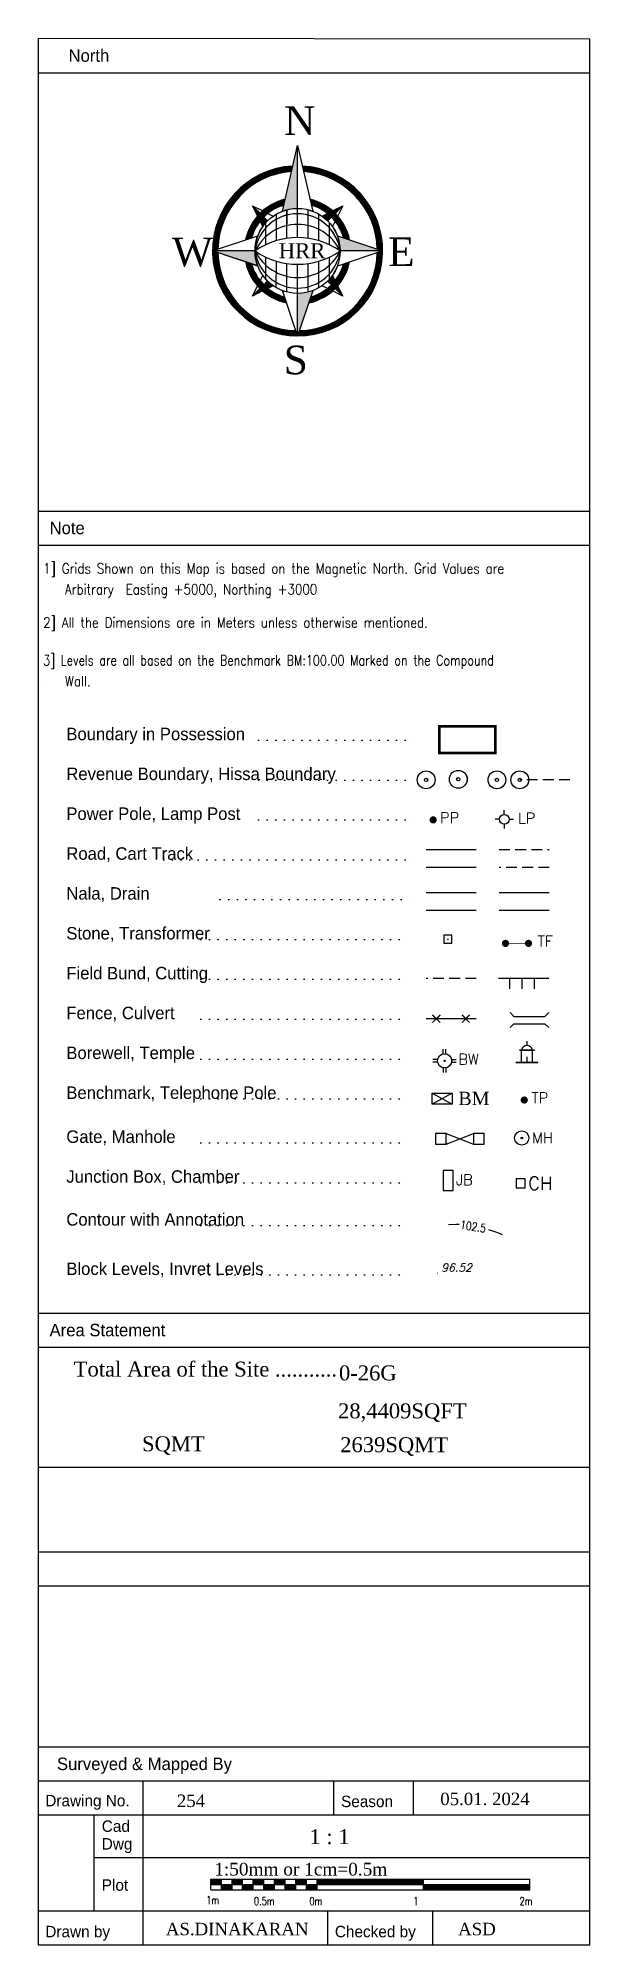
# Model space of a CAD drawing. Extents: x 1878645 to 3043969, y -1160829 to -603973.
# Drawn here: x 2257250 to 2289769, y -1160829 to -1048429 of the extents above; entities that cross this region are included whole.
import ezdxf
from ezdxf.enums import TextEntityAlignment as Align

# ---------------------------------------------------------------- set-up
doc = ezdxf.new("R2010")
doc.units = 0
doc.header["$LTSCALE"] = 100
doc.linetypes.add('DOT', pattern=[6.35, 0, -6.35])
doc.linetypes.add('Hidden', pattern=[9.525, 6.35, -3.175])
for name, color, linetype in [('BM', 7, 'Continuous'), ('BOR', 100, 'Continuous'), ('BOUNDARY', 7, 'Continuous'), ('BW', 5, 'Continuous'), ('CART_TRACK', 9, 'Hidden'), ('CHAMBER', 5, 'Continuous'), ('CULVERT', 10, 'Continuous'), ('CUTTING', 8, 'Continuous'), ('cvd-cant', 7, 'Continuous'), ('DRAIN', 5, 'Continuous'), ('FENCE', 7, 'Continuous'), ('FIELD_BUND', 11, 'Hidden'), ('GATE', 7, 'Continuous'), ('HISSA', 200, 'Hidden'), ('IDX_CONTOURS', 25, 'Continuous'), ('JB', 7, 'Continuous'), ('LOGO', 168, 'Continuous'), ('MH', 5, 'Continuous'), ('NALA', 140, 'Continuous'), ('NODES', 1, 'Continuous'), ('PL', 42, 'Continuous'), ('ROAD', 7, 'Continuous'), ('SPOTEL', 203, 'Continuous'), ('STONE', 7, 'Continuous'), ('STREE', 3, 'Continuous'), ('TEMPLE', 6, 'Continuous'), ('TITLE', 7, 'Continuous'), ('TL', 43, 'Continuous'), ('WALL', 137, 'Continuous')]:
    doc.layers.add(name, color=color, linetype=linetype)
doc.styles.add('RC', font='simplex.shx', dxfattribs={"height": 4})
doc.styles.add('rs', font='romans.shx')
doc.styles.get("Standard").update_dxf_attribs({"font": 'verdana.ttf'})
doc.styles.add('STY', font='stylu.ttf')
doc.styles.add('TR', font='times.ttf', dxfattribs={"height": 2.4})
pattern_1 = [(130, (-5117.69927, -3011.706164), (-0.01915111108, -0.01606969024), [])]
pattern_2 = [(220, (-5117.69927, -3011.706164), (0.01606969024, -0.01915111108), [])]

msp = doc.modelspace()

# ---------------------------------------------------------------- texts
at = {"layer": 'BM', "style": 'TR'}
msp.add_text('BM', height=783.170677, dxfattribs=at).set_placement((2282015.72012, -1111325.31161))
at = {"layer": 'BW', "color": 7, "style": 'rs'}
msp.add_text('BW', height=626.536541, dxfattribs=at).set_placement((2282020.55746, -1108939.12485))
at = {"layer": 'CHAMBER', "color": 7, "style": 'rs'}
msp.add_text('CH', height=771.471904, dxfattribs=at).set_placement((2286136.11786, -1116323.88809))
at = {"layer": 'cvd-cant', "linetype": 'ByBlock', "style": 'RC', "width": 0.8}
msp.add_text('102.5', height=493.357802, rotation=351.1028681099, dxfattribs=at).set_placement((2282134.40623, -1118368.26985), align=Align.MIDDLE_LEFT)
at = {"layer": 'JB', "style": 'rs'}
msp.add_text('JB', height=626.536541, dxfattribs=at).set_placement((2281871.50977, -1116037.43196))
at = {"layer": 'LOGO', "color": 7, "style": 'TR'}
for s, p in [('N', (2271751.84767, -1054139.79835)), ('W', (2265142.55259, -1061877.90124)), ('E', (2277880.2574, -1061868.55907)), ('S', (2271729.05554, -1068242.81613))]:
    msp.add_text(s, height=1688.05478, dxfattribs=at).set_placement(p)
at = {"layer": 'LOGO', "insert": (2271432.28012, -1060521.77553), "char_height": 884.4381599, "width": 1098.8245668, "attachment_point": 1}
msp.add_mtext('{\\fTimes New Roman|b0|i0|c0|p18;\\C6;HRR}', dxfattribs=at)
at = {"layer": 'MH', "color": 7, "style": 'rs'}
msp.add_text('MH', height=626.536541, dxfattribs=at).set_placement((2286354.8388, -1113559.81337))
at = {"layer": 'PL', "style": 'rs'}
msp.add_text('LP', height=626.536541, dxfattribs=at).set_placement((2285538.09431, -1094727.08445))
at = {"layer": 'SPOTEL', "style": 'rs', "oblique": 15}
msp.add_text('96.52', height=469.902406, dxfattribs=at).set_placement((2281005.85128, -1121140.09038, 30236.65349))
at = {"layer": 'TITLE', "lineweight": 25, "ltscale": 0.03, "style": 'STY'}
for s, height, p in [('North', 734.222509, (2259042.59257, -1049823.88178)), ('Note', 734.222509, (2257923.03423, -1077671.95887)), ('Area Statement', 734.2225095, (2257923.03423, -1124955.48582)), ('Drawing No.', 675.4847087, (2257673.7189, -1152660.9834)), ('Season', 675.484709, (2275105.36568, -1152709.50593)), ('Cad ', 675.484709, (2261001.02002, -1154168.62815)), ('Dwg', 675.484709, (2261001.02002, -1155212.22077)), ('Plot ', 675.484709, (2261001.02002, -1157638.90754)), ('Drawn by', 675.484709, (2257673.7189, -1160381.85955)), ('Checked by', 675.484709, (2274741.24192, -1160381.85955))]:
    msp.add_text(s, height=height, dxfattribs=at).set_placement(p)
at = {"layer": 'TITLE', "color": 210, "style": 'rs'}
for s, height, width, p in [('1] Grids Shown on this Map is based on the Magnetic North. Grid Values are ', 603.0414211, 0.85, (2257546.2005, -1079990.53664)), ('Arbitrary  Easting +5000, Northing +3000', 603.0414211, 0.85, (2258830.77979, -1081218.64597)), ('2] All the Dimensions are in Meters unless otherwise mentioned.', 603.0414211, 0.85, (2257546.2005, -1083176.5784)), ('3] Levels are all based on the Benchmark BM:100.00 Marked on the Compound', 603.0414211, 0.8, (2257546.2005, -1085407.56487)), ('Wall.', 603.041421, 0.85, (2258830.77979, -1086635.6742)), ('1m', 469.902406, 0.75, (2267156.58683, -1158421.23767, -27019.38835)), ('0.5m', 469.902406, 0.75, (2269970.91122, -1158483.75941, -27019.38835)), ('0m', 469.902406, 0.75, (2273244.48068, -1158483.75674, -27019.38835)), ('1', 469.90241, 0.75, (2279368.2033, -1158483.75115, -27019.38835)), ('2m', 469.902406, 0.75, (2285625.74485, -1158483.74536, -27019.38835))]:
    msp.add_text(s, height=height, dxfattribs=dict(at, width=width)).set_placement(p)
at = {"layer": 'TITLE', "color": 210}
for s, height, style, p in [('Boundary in Possession', 734.2225095, 'STY', (2258910.88995, -1089814.57244)), ('Revenue Boundary, Hissa Boundary', 734.2225095, 'STY', (2258910.88995, -1092164.08447)), ('Power Pole, Lamp Post', 734.2225095, 'STY', (2258910.88995, -1094513.5965)), ('Road, Cart Track', 734.2225095, 'STY', (2258910.88995, -1096863.10853)), ('Nala, Drain', 734.2225095, 'STY', (2258910.88995, -1099212.62056)), ('Stone, Transformer', 734.2225095, 'STY', (2258910.88995, -1101562.13259)), ('Field Bund, Cutting', 734.2225095, 'STY', (2258910.88995, -1103911.64463)), ('Fence, Culvert', 734.2225095, 'STY', (2258910.88995, -1106261.15666)), ('Borewell, Temple', 734.2225095, 'STY', (2258910.88995, -1108610.66869)), ('Benchmark, Telephone Pole', 734.2225095, 'STY', (2258910.88995, -1110960.18072)), ('Gate, Manhole', 734.2225095, 'STY', (2258910.88995, -1113554.04523)), ('Junction Box, Chamber', 734.2225095, 'STY', (2258910.88995, -1115903.55726)), ('Contour with Annotation', 734.2225095, 'STY', (2258910.88995, -1118431.74478)), ('Block Levels, Invret Levels', 734.2225095, 'STY', (2258910.88995, -1121338.4981)), ('Total Area of the Site ........... ', 881.0670114, 'TR', (2259344.91097, -1127328.03385)), ('SQMT', 881.067011, 'TR', (2263372.24965, -1131731.86265)), ('254', 734.222509, 'TR', (2265427.92419, -1152703.03673)), ('05.01. 2024', 734.2225095, 'TR', (2280952.66701, -1152592.24595)), ('1 : 1', 881.067011, 'TR', (2273239.25376, -1154891.4794)), ('1:50mm or 1cm=0.5m', 751.8438497, 'TR', (2267631.33374, -1156742.85802, -27019.38835)), ('AS.DINAKARAN', 734.2225095, 'TR', (2264776.85576, -1160264.59957)), ('ASD', 734.222509, 'TR', (2282004.75676, -1160264.59957))]:
    msp.add_text(s, height=height, dxfattribs=dict(at, style=style)).set_placement(p)
at = {"layer": 'TITLE', "color": 42, "style": 'rs'}
for s, p in [('PP', (2280939.25422, -1094696.8917)), ('TF', (2286682.91649, -1101979.37143))]:
    msp.add_text(s, height=626.536541, dxfattribs=at).set_placement(p)
at = {"layer": 'TITLE', "color": 210, "style": 'TR'}
for s, height, p in [('0-26G', 881.067011, (2278383.13003, -1127553.62262)), ('28,4409SQFT', 881.0670114, (2282506.68332, -1129790.27594)), ('2639SQMT', 881.067011, (2281412.24216, -1131785.75164))]:
    msp.add_text(s, height=height, dxfattribs=at).set_placement(p, align=Align.RIGHT)
at = {"layer": 'TITLE', "lineweight": 25, "ltscale": 0.03, "style": 'STY'}
msp.add_text('Surveyed & Mapped By', height=734.2225095, dxfattribs=at).set_placement((2263515.80574, -1150158.97147), align=Align.MIDDLE_CENTER)
at = {"layer": 'TL', "color": 43, "style": 'rs'}
msp.add_text('TP', height=626.536541, dxfattribs=at).set_placement((2286325.60092, -1111213.59935))

# ---------------------------------------------------------------- blocks, each defined once
blk = doc.blocks.new('A$C2AA72ABB')
at = {"layer": 'LOGO'}
for color, points in [(1, [(3.107, 5.865), (2.74, 4.246, -0.090992), (3.112, 4.314)]), (3, [(4.09, 3.639, -0.090992), (4.158, 3.267), (5.205, 3.266)]), (5, [(2.132, 2.896, -0.090992), (2.064, 3.268), (1.017, 3.269)]), (2, [(3.11, 1.173), (3.483, 2.288, -0.090992), (3.111, 2.22)])]:
    blk.add_hatch(color=color, dxfattribs=at).paths.add_polyline_path(points)
h = blk.add_hatch(dxfattribs=at)
h.set_pattern_fill('ANSI31', color=8, scale=0.2, angle=85, style=0)
h.set_pattern_definition(pattern_1)
h.paths.add_polyline_path([(2.962, 5.225), (2.992, 5.358, 0.397487), (1.017, 3.269), (1.149, 3.312, -0.385514)])
h = blk.add_hatch(dxfattribs=at)
h.set_pattern_fill('ANSI31', color=8, scale=0.2, angle=175, style=0)
h.set_pattern_definition(pattern_2)
h.paths.add_polyline_path([(5.074, 3.31), (5.205, 3.266, 0.398547), (3.225, 5.358), (3.256, 5.225, -0.386507)])
h = blk.add_hatch(dxfattribs=at)
h.set_pattern_fill('ANSI31', color=8, scale=0.2, angle=85, style=0)
h.set_pattern_definition(pattern_1)
h.paths.add_polyline_path([(2.774, 4.396), (2.807, 4.54, 0.289352), (1.831, 3.539), (1.978, 3.588, -0.256558)])
h = blk.add_hatch(color=2, dxfattribs=at)
h.paths.add_polyline_path([(2.126, 4.129, -0.016871), (2.186, 4.193), (2.001, 4.379)])
h.paths.add_polyline_path([(2.19, 4.001), (2.255, 3.87, -0.043143), (2.371, 4.008), (2.279, 4.101, 0.028382)])
h = blk.add_hatch(dxfattribs=at)
h.set_pattern_fill('ANSI31', color=8, scale=0.2, angle=175, style=0)
h.set_pattern_definition(pattern_2)
h.paths.add_polyline_path([(3.415, 4.54), (3.449, 4.396, -0.256816), (4.245, 3.587), (4.392, 3.538, 0.289801)])
h = blk.add_hatch(color=5, dxfattribs=at)
h.paths.add_polyline_path([(4.223, 4.377), (3.973, 4.253, -0.016871), (4.037, 4.192)])
h.paths.add_polyline_path([(3.845, 4.189), (3.714, 4.123, -0.043143), (3.852, 4.007), (3.945, 4.1, 0.028382)])
h = blk.add_hatch(dxfattribs=at)
h.set_pattern_fill('ANSI31', color=8, scale=0.2, angle=175, style=0)
h.set_pattern_definition(pattern_2)
h.paths.add_polyline_path([(3.11, 1.173), (3.066, 1.305, -0.401206), (1.149, 3.225), (1.017, 3.269, 0.414214)])
h = blk.add_hatch(dxfattribs=at)
h.set_pattern_fill('ANSI31', color=8, scale=0.2, angle=175, style=0)
h.set_pattern_definition(pattern_2)
h.paths.add_polyline_path([(1.978, 2.948), (1.831, 2.997, 0.296589), (2.839, 1.987), (2.79, 2.134, -0.260742)])
h = blk.add_hatch(dxfattribs=at)
h.set_pattern_fill('ANSI31', color=8, scale=0.2, angle=85, style=0)
h.set_pattern_definition(pattern_1)
h.paths.add_polyline_path([(3.154, 1.305), (3.11, 1.173, 0.414214), (5.205, 3.266), (5.074, 3.222, -0.401206)])
h = blk.add_hatch(dxfattribs=at)
h.set_pattern_fill('ANSI31', color=8, scale=0.2, angle=85, style=0)
h.set_pattern_definition(pattern_1)
h.paths.add_polyline_path([(4.392, 2.995), (4.245, 2.947, -0.260742), (3.431, 2.134), (3.382, 1.987, 0.296589)])
h = blk.add_hatch(color=3, dxfattribs=at)
h.paths.add_polyline_path([(2.25, 2.282, -0.016871), (2.185, 2.342), (2, 2.157)])
h.paths.add_polyline_path([(2.37, 2.527), (2.278, 2.435, 0.028382), (2.378, 2.346), (2.508, 2.411, -0.043143)])
h = blk.add_hatch(color=1, dxfattribs=at)
h.paths.add_polyline_path([(3.967, 2.665, -0.043143), (3.851, 2.527), (3.944, 2.434, 0.028382), (4.033, 2.534)])
h.paths.add_polyline_path([(4.097, 2.406, -0.016871), (4.036, 2.341), (4.221, 2.156)])
at = {"layer": 'LOGO', "color": 7}
for p, q in [((2.74, 4.246), (3.107, 5.865)), ((3.107, 5.865), (3.484, 4.246)), ((3.112, 4.314), (3.107, 5.865)), ((2.126, 4.129), (2.001, 4.379)), ((2.001, 4.379), (2.251, 4.254)), ((2.001, 4.379), (2.186, 4.193)), ((2.85, 3.576), (2.85, 4.281)), ((3.112, 3.595), (3.112, 4.314)), ((3.373, 3.576), (3.374, 4.281)), ((3.973, 4.253), (4.223, 4.377)), ((4.223, 4.377), (4.037, 4.192)), ((4.223, 4.377), (4.098, 4.128)), ((2.255, 3.87), (2.19, 4.001)), ((2.279, 4.101), (2.371, 4.008)), ((2.326, 3.419), (2.326, 3.96)), ((2.379, 4.19), (2.51, 4.124)), ((2.588, 3.519), (2.588, 4.174)), ((3.635, 3.518), (3.635, 4.174)), ((3.714, 4.123), (3.845, 4.189)), ((3.852, 4.007), (3.945, 4.1)), ((3.897, 3.418), (3.897, 3.959)), ((4.034, 4), (3.968, 3.869)), ((1.017, 3.269), (2.133, 3.64)), ((4.09, 3.639), (5.205, 3.266)), ((2.132, 2.896), (1.017, 3.269)), ((2.064, 3.268), (1.017, 3.269)), ((2.085, 3.268), (2.064, 3.268)), ((2.326, 2.575), (2.326, 3.117)), ((2.587, 2.361), (2.588, 3.017)), ((2.849, 2.254), (2.849, 2.959)), ((3.111, 2.22), (3.111, 2.94)), ((3.372, 2.253), (3.373, 2.959)), ((3.634, 2.36), (3.635, 3.016)), ((3.896, 2.574), (3.897, 3.116)), ((5.205, 3.266), (4.09, 2.895)), ((4.158, 3.267), (4.143, 3.267)), ((5.205, 3.266), (4.158, 3.267)), ((2, 2.157), (2.125, 2.407)), ((2.189, 2.535), (2.255, 2.666)), ((2.278, 2.435), (2.37, 2.527)), ((2.508, 2.411), (2.378, 2.346)), ((3.844, 2.345), (3.713, 2.411)), ((3.851, 2.527), (3.944, 2.434)), ((3.967, 2.665), (4.033, 2.534)), ((4.097, 2.406), (4.221, 2.156)), ((2, 2.157), (2.185, 2.342)), ((2.25, 2.282), (2, 2.157)), ((3.11, 1.173), (2.739, 2.289)), ((3.483, 2.288), (3.11, 1.173)), ((3.11, 1.173), (3.111, 2.22)), ((4.221, 2.156), (3.972, 2.281)), ((4.221, 2.156), (4.036, 2.341))]:
    blk.add_line(p, q, dxfattribs=at)
blk.add_circle((3.111, 3.267), 1.047, dxfattribs=at)
for centre, radius, start, end in [((3.111, 3.267), 2.094, 93.2556, 86.8827), ((3.111, 3.267), 1.963, 94.3568, 178.6863), ((3.111, 3.267), 1.963, 1.2425, 85.7699), ((3.111, 3.267), 1.309, 103.4524, 168.0039), ((3.111, 3.267), 1.178, 106.6351, 164.1925), ((3.111, 3.267), 1.309, 11.9248, 76.5715), ((3.111, 3.267), 1.178, 15.7363, 73.3491), ((3.111, 3.127), 1.056, 7.5925, 172.3362), ((3.111, 2.757), 1.165, 25.9536, 153.9752), ((3.11, 1.756), 1.839, 55.2563, 124.6724), ((3.111, 3.267), 1.963, 181.2425, 268.6863), ((3.111, 3.267), 1.309, 191.9248, 258.0039), ((3.111, 3.267), 1.178, 195.7363, 254.1925), ((3.111, 3.408), 1.056, 187.5925, 352.3362), ((3.112, 3.778), 1.165, 205.9536, 333.9752), ((3.112, 4.779), 1.839, 235.2563, 304.6724), ((3.111, 3.267), 1.963, 271.2425, 358.6863), ((3.111, 3.267), 1.309, 281.9248, 348.0039), ((3.111, 3.267), 1.178, 285.7363, 344.1925)]:
    blk.add_arc(centre, radius, start, end, dxfattribs=at)
at = {"insert": (2.647, 3.456), "char_height": 0.36947, "attachment_point": 1}
blk.add_mtext_dynamic_manual_height_columns('{\\fTimes New Roman|b0|i0|c0|p18;\\C6;HRR}', width=0.45903, gutter_width=1.847, heights=[0], dxfattribs=at)
at = {"layer": 'LOGO', "color": 7, "style": 'TR'}
for s, p in [('N', (2.781, 6.122)), ('W', (0.02, 2.889)), ('E', (5.341, 2.893)), ('S', (2.771, 0.23))]:
    blk.add_text(s, height=0.705, dxfattribs=at).set_placement(p)
blk = doc.blocks.new('*X2625')
at = {"color": 0}
for p, q in [((912.9, 95.28), (912.9, 96.28)), ((913, 95.28), (913, 96.28)), ((913.1, 95.28), (913.1, 96.28)), ((913.2, 95.28), (913.2, 96.28)), ((913.3, 95.28), (913.3, 96.28)), ((913.4, 95.28), (913.4, 96.28)), ((913.5, 95.28), (913.5, 96.28)), ((913.6, 95.28), (913.6, 96.28)), ((913.7, 95.28), (913.7, 96.28)), ((913.8, 95.28), (913.8, 96.28)), ((913.9, 95.28), (913.9, 96.28)), ((914, 95.28), (914, 96.28)), ((914.1, 95.28), (914.1, 96.28)), ((914.2, 95.28), (914.2, 96.28)), ((914.3, 95.28), (914.3, 96.28)), ((914.4, 95.28), (914.4, 96.28)), ((914.5, 95.28), (914.5, 96.28)), ((914.6, 95.28), (914.6, 96.28)), ((914.7, 95.28), (914.7, 96.28)), ((914.8, 95.28), (914.8, 96.28)), ((914.9, 94.28), (914.9, 95.28)), ((915, 94.28), (915, 95.28)), ((915.1, 94.28), (915.1, 95.28)), ((915.2, 94.28), (915.2, 95.28)), ((915.3, 94.28), (915.3, 95.28)), ((915.4, 94.28), (915.4, 95.28)), ((915.5, 94.28), (915.5, 95.28)), ((915.6, 94.28), (915.6, 95.28)), ((915.7, 94.28), (915.7, 95.28)), ((915.8, 94.28), (915.8, 95.28)), ((915.9, 94.28), (915.9, 95.28)), ((916, 94.28), (916, 95.28)), ((916.1, 94.28), (916.1, 95.28)), ((916.2, 94.28), (916.2, 95.28)), ((916.3, 94.28), (916.3, 95.28)), ((916.4, 94.28), (916.4, 95.28)), ((916.5, 94.28), (916.5, 95.28)), ((916.6, 94.28), (916.6, 95.28)), ((916.7, 94.28), (916.7, 95.28)), ((916.8, 94.28), (916.8, 95.28)), ((916.9, 95.28), (916.9, 96.28)), ((917, 95.28), (917, 96.28)), ((917.1, 95.28), (917.1, 96.28)), ((917.2, 95.28), (917.2, 96.28)), ((917.3, 95.28), (917.3, 96.28)), ((917.4, 95.28), (917.4, 96.28)), ((917.5, 95.28), (917.5, 96.28)), ((917.6, 95.28), (917.6, 96.28)), ((917.7, 95.28), (917.7, 96.28)), ((917.8, 95.28), (917.8, 96.28)), ((917.9, 95.28), (917.9, 96.28)), ((918, 95.28), (918, 96.28)), ((918.1, 95.28), (918.1, 96.28)), ((918.2, 95.28), (918.2, 96.28)), ((918.3, 95.28), (918.3, 96.28)), ((918.4, 95.28), (918.4, 96.28)), ((918.5, 95.28), (918.5, 96.28)), ((918.6, 95.28), (918.6, 96.28)), ((918.7, 95.28), (918.7, 96.28)), ((918.8, 95.28), (918.8, 96.28)), ((918.9, 94.28), (918.9, 95.28)), ((919, 94.28), (919, 95.28)), ((919.1, 94.28), (919.1, 95.28)), ((919.2, 94.28), (919.2, 95.28)), ((919.3, 94.28), (919.3, 95.28)), ((919.4, 94.28), (919.4, 95.28)), ((919.5, 94.28), (919.5, 95.28)), ((919.6, 94.28), (919.6, 95.28)), ((919.7, 94.28), (919.7, 95.28)), ((919.8, 94.28), (919.8, 95.28)), ((919.9, 94.28), (919.9, 95.28)), ((920, 94.28), (920, 95.28)), ((920.1, 94.28), (920.1, 95.28)), ((920.2, 94.28), (920.2, 95.28)), ((920.3, 94.28), (920.3, 95.28)), ((920.4, 94.28), (920.4, 95.28)), ((920.5, 94.28), (920.5, 95.28)), ((920.6, 94.28), (920.6, 95.28)), ((920.7, 94.28), (920.7, 95.28)), ((920.8, 94.28), (920.8, 95.28)), ((920.9, 95.28), (920.9, 96.28)), ((921, 95.28), (921, 96.28)), ((921.1, 95.28), (921.1, 96.28)), ((921.2, 95.28), (921.2, 96.28)), ((921.3, 95.28), (921.3, 96.28)), ((921.4, 95.28), (921.4, 96.28)), ((921.5, 95.28), (921.5, 96.28)), ((921.6, 95.28), (921.6, 96.28)), ((921.7, 95.28), (921.7, 96.28)), ((921.8, 95.28), (921.8, 96.28)), ((921.9, 95.28), (921.9, 96.28)), ((922, 95.28), (922, 96.28)), ((922.1, 95.28), (922.1, 96.28)), ((922.2, 95.28), (922.2, 96.28)), ((922.3, 95.28), (922.3, 96.28)), ((922.4, 95.28), (922.4, 96.28)), ((922.5, 95.28), (922.5, 96.28)), ((922.6, 95.28), (922.6, 96.28)), ((922.7, 95.28), (922.7, 96.28)), ((922.8, 95.28), (922.8, 96.28)), ((922.9, 94.28), (922.9, 95.28)), ((923, 94.28), (923, 95.28)), ((923.1, 94.28), (923.1, 95.28)), ((923.2, 94.28), (923.2, 95.28)), ((923.3, 94.28), (923.3, 95.28)), ((923.4, 94.28), (923.4, 95.28)), ((923.5, 94.28), (923.5, 95.28)), ((923.6, 94.28), (923.6, 95.28)), ((923.7, 94.28), (923.7, 95.28)), ((923.8, 94.28), (923.8, 95.28)), ((923.9, 94.28), (923.9, 95.28)), ((924, 94.28), (924, 95.28)), ((924.1, 94.28), (924.1, 95.28)), ((924.2, 94.28), (924.2, 95.28)), ((924.3, 94.28), (924.3, 95.28)), ((924.4, 94.28), (924.4, 95.28)), ((924.5, 94.28), (924.5, 95.28)), ((924.6, 94.28), (924.6, 95.28)), ((924.7, 94.28), (924.7, 95.28)), ((924.8, 94.28), (924.8, 95.28)), ((924.9, 95.28), (924.9, 96.28)), ((925, 95.28), (925, 96.28)), ((925.1, 95.28), (925.1, 96.28)), ((925.2, 95.28), (925.2, 96.28)), ((925.3, 95.28), (925.3, 96.28)), ((925.4, 95.28), (925.4, 96.28)), ((925.5, 95.28), (925.5, 96.28)), ((925.6, 95.28), (925.6, 96.28)), ((925.7, 95.28), (925.7, 96.28)), ((925.8, 95.28), (925.8, 96.28)), ((925.9, 95.28), (925.9, 96.28)), ((926, 95.28), (926, 96.28)), ((926.1, 95.28), (926.1, 96.28)), ((926.2, 95.28), (926.2, 96.28)), ((926.3, 95.28), (926.3, 96.28)), ((926.4, 95.28), (926.4, 96.28)), ((926.5, 95.28), (926.5, 96.28)), ((926.6, 95.28), (926.6, 96.28)), ((926.7, 95.28), (926.7, 96.28)), ((926.8, 95.28), (926.8, 96.28)), ((926.9, 94.28), (926.9, 95.28)), ((927, 94.28), (927, 95.28)), ((927.1, 94.28), (927.1, 95.28)), ((927.2, 94.28), (927.2, 95.28)), ((927.3, 94.28), (927.3, 95.28)), ((927.4, 94.28), (927.4, 95.28)), ((927.5, 94.28), (927.5, 95.28)), ((927.6, 94.28), (927.6, 95.28)), ((927.7, 94.28), (927.7, 95.28)), ((927.8, 94.28), (927.8, 95.28)), ((927.9, 94.28), (927.9, 95.28)), ((928, 94.28), (928, 95.28)), ((928.1, 94.28), (928.1, 95.28)), ((928.2, 94.28), (928.2, 95.28)), ((928.3, 94.28), (928.3, 95.28)), ((928.4, 94.28), (928.4, 95.28)), ((928.5, 94.28), (928.5, 95.28)), ((928.6, 94.28), (928.6, 95.28)), ((928.7, 94.28), (928.7, 95.28)), ((928.8, 94.28), (928.8, 95.28)), ((928.9, 95.28), (928.9, 96.28)), ((929, 95.28), (929, 96.28)), ((929.1, 95.28), (929.1, 96.28)), ((929.2, 95.28), (929.2, 96.28)), ((929.3, 95.28), (929.3, 96.28)), ((929.4, 95.28), (929.4, 96.28)), ((929.5, 95.28), (929.5, 96.28)), ((929.6, 95.28), (929.6, 96.28)), ((929.7, 95.28), (929.7, 96.28)), ((929.8, 95.28), (929.8, 96.28)), ((929.9, 95.28), (929.9, 96.28)), ((930, 95.28), (930, 96.28)), ((930.1, 95.28), (930.1, 96.28)), ((930.2, 95.28), (930.2, 96.28)), ((930.3, 95.28), (930.3, 96.28)), ((930.4, 95.28), (930.4, 96.28)), ((930.5, 95.28), (930.5, 96.28)), ((930.6, 95.28), (930.6, 96.28)), ((930.7, 95.28), (930.7, 96.28)), ((930.8, 95.28), (930.8, 96.28)), ((930.9, 94.28), (930.9, 95.28)), ((931, 94.28), (931, 95.28)), ((931.1, 94.28), (931.1, 95.28)), ((931.2, 94.28), (931.2, 95.28)), ((931.3, 94.28), (931.3, 95.28)), ((931.4, 94.28), (931.4, 95.28)), ((931.5, 94.28), (931.5, 95.28)), ((931.6, 94.28), (931.6, 95.28)), ((931.7, 94.28), (931.7, 95.28)), ((931.8, 94.28), (931.8, 95.28)), ((931.9, 94.28), (931.9, 95.28)), ((932, 94.28), (932, 95.28)), ((932.1, 94.28), (932.1, 95.28)), ((932.2, 94.28), (932.2, 95.28)), ((932.3, 94.28), (932.3, 95.28)), ((932.4, 94.28), (932.4, 95.28)), ((932.5, 94.28), (932.5, 95.28)), ((932.6, 94.28), (932.6, 95.28)), ((932.7, 94.28), (932.7, 95.28)), ((932.8, 94.28), (932.8, 95.28))]:
    blk.add_line(p, q, dxfattribs=at)
blk = doc.blocks.new('STN')
blk.add_lwpolyline([(-0.25, -0.25), (0.25, -0.25), (0.25, 0.25), (-0.25, 0.25)], close=True)
at = {"const_width": 0.05}
blk.add_lwpolyline([(-0.025, 0, 1), (0.025, 0, 1)], format="xyb", close=True, dxfattribs=at)
blk = doc.blocks.new('NODE2')
at = {"layer": 'NODES', "color": 9}
for radius in [1.34, 0.252]:
    blk.add_circle((0, 0), radius, dxfattribs=at)
blk = doc.blocks.new('NODE1')
at = {"layer": 'NODES'}
for radius in [1.34, 0.252]:
    blk.add_circle((0, 0), radius, dxfattribs=at)
blk = doc.blocks.new('CUT-UP')
blk.add_line((0, 1.6), (0, 0))
blk = doc.blocks.new('FEN')
for p, q in [((0.57, -0.57), (-0.57, 0.57)), ((0.57, 0.57), (-0.57, -0.57))]:
    blk.add_line(p, q)
blk = doc.blocks.new('PP')
at = {"layer": 'TITLE', "color": 42, "const_width": 0.54}
blk.add_lwpolyline([(-0.27, 0, 1), (0.27, 0, 1)], format="xyb", close=True, dxfattribs=at)
at = {"layer": 'TITLE', "color": 42, "style": 'rs', "flags": 8}
blk.add_attdef('PP', (1.04, -0.48), '', height=1.6, dxfattribs=at)
blk = doc.blocks.new('LP')
at = {"layer": 'PL'}
blk.add_line((0, -0.74), (0, -1.38), dxfattribs=at)
for points in [[(-0.74, 0), (-1.38, 0)], [(0, 0.74), (0, 1.38)], [(0.74, 0), (1.38, 0)]]:
    blk.add_lwpolyline(points, dxfattribs=at)
blk.add_circle((0, 0), 0.739, dxfattribs=at)
at = {"layer": 'PL', "style": 'rs', "flags": 8}
blk.add_attdef('LP', (2.08, -0.63), '', height=1.6, dxfattribs=at)
blk = doc.blocks.new('TF')
at = {"layer": 'TITLE', "color": 42, "const_width": 0.54}
for points in [[(-2, 0, 1), (-1.46, 0, 1)], [(1.46, 0, 1), (2, 0, 1)]]:
    blk.add_lwpolyline(points, format="xyb", close=True, dxfattribs=at)
at = {"layer": 'TITLE', "color": 42, "const_width": 0.08}
blk.add_lwpolyline([(1.73, 0), (-1.73, 0)], dxfattribs=at)
at = {"layer": 'TITLE', "color": 42, "style": 'rs', "flags": 8}
blk.add_attdef('TF', (3.09, -0.48), '', height=1.6, dxfattribs=at)
blk = doc.blocks.new('BW')
at = {"color": 5}
for p, q in [((-1.05, 0.21), (-1.76, 0.21)), ((-0.21, 1.05), (-0.21, 1.76)), ((0.21, 1.05), (0.21, 1.76)), ((1.05, 0.21), (1.76, 0.21)), ((-1.05, -0.21), (-1.76, -0.21)), ((-0.21, -1.05), (-0.21, -1.76)), ((0.21, -1.05), (0.21, -1.76)), ((1.05, -0.21), (1.76, -0.21))]:
    blk.add_line(p, q, dxfattribs=at)
for radius in [1.07, 0.0965]:
    blk.add_circle((0, 0), radius, dxfattribs=at)
at = {"color": 7, "style": 'rs', "flags": 8}
blk.add_attdef('BW', (2.08, -0.57), '', height=1.6, dxfattribs=at)
blk = doc.blocks.new('TEMPLE')
at = {"color": 6}
for p, q in [((0, 2.56), (0, 3.19)), ((-1.62, 0.04), (1.62, 0.04)), ((-1.62, 0), (-1.62, 0.04)), ((-1.62, 0), (1.62, 0)), ((-1.59, 0), (-1.55, 0.04)), ((-1.36, 0), (-1.32, 0.04)), ((-1.15, 1.88), (1.15, 1.88)), ((-1.13, 0), (-1.09, 0.04)), ((-0.9, 0), (-0.86, 0.04)), ((-0.81, 0.04), (-0.81, 1.88)), ((-0.67, 0), (-0.63, 0.04)), ((-0.44, 0), (-0.4, 0.04)), ((-0.22, 0), (-0.17, 0.04)), ((0, 0.04), (0, 0.83)), ((0.01, 0), (0.06, 0.04)), ((0.24, 0), (0.29, 0.04)), ((0.47, 0), (0.52, 0.04)), ((0.7, 0), (0.74, 0.04)), ((0.81, 0.04), (0.81, 1.88)), ((0.93, 0), (0.97, 0.04)), ((1.16, 0), (1.2, 0.04)), ((1.39, 0), (1.43, 0.04)), ((1.62, 0), (1.62, 0.04)), ((1.62, 0), (1.62, 0.01))]:
    blk.add_line(p, q, dxfattribs=at)
blk.add_arc((0, 1.73), 0.822, 9.9096, 170.0904, dxfattribs=at)
blk = doc.blocks.new('BM')
at = {"layer": 'BM'}
for p, q in [((1.51, 0.83), (-1.51, -0.83)), ((-1.51, 0.83), (1.51, -0.83))]:
    blk.add_line(p, q, dxfattribs=at)
blk.add_lwpolyline([(-1.51, 0.83), (1.51, 0.83), (1.51, -0.83), (-1.51, -0.83)], close=True, dxfattribs=at)
at = {"layer": 'BM', "style": 'TR', "flags": 8}
blk.add_attdef('BM:100.00', (2.43, -0.96), '', height=2, dxfattribs=at)
blk = doc.blocks.new('TP')
at = {"layer": 'TL', "color": 43, "const_width": 0.54}
blk.add_lwpolyline([(-0.27, 0, 1), (0.27, 0, 1)], format="xyb", close=True, dxfattribs=at)
at = {"layer": 'TL', "color": 43, "style": 'rs', "flags": 8}
blk.add_attdef('TP', (1.08, -0.48), '', height=1.6, dxfattribs=at)
blk = doc.blocks.new('GATE')
for p, q in [((-2.07, 0.8), (2.07, -0.8)), ((-2.07, -0.8), (2.07, 0.8))]:
    blk.add_line(p, q)
for points in [[(-3.67, -0.8), (-2.07, -0.8), (-2.07, 0.8), (-3.67, 0.8)], [(2.07, -0.8), (3.67, -0.8), (3.67, 0.8), (2.07, 0.8)]]:
    blk.add_lwpolyline(points, close=True)
blk = doc.blocks.new('MH')
at = {"color": 5}
for radius in [1.07, 0.136]:
    blk.add_circle((0, 0), radius, dxfattribs=at)
at = {"color": 7, "style": 'rs', "flags": 8}
blk.add_attdef('MH', (1.54, -0.75), '', height=1.6, dxfattribs=at)
blk = doc.blocks.new('JB')
blk.add_lwpolyline([(0, -3), (0, 0), (-1.5, 0), (-1.5, -3)], close=True)
at = {"style": 'rs', "flags": 8}
blk.add_attdef('JB', (0.41, -2.19), '', height=1.6, dxfattribs=at)
blk = doc.blocks.new('CH')
at = {"layer": 'CHAMBER'}
blk.add_lwpolyline([(-0.48, -0.48), (0.48, -0.48), (0.48, 0.48), (-0.48, 0.48)], close=True, dxfattribs=at)
at = {"layer": 'CHAMBER', "color": 7, "style": 'rs', "flags": 8}
blk.add_attdef('CH', (0.79, -0.69), '', height=1.4, dxfattribs=at)
blk = doc.blocks.new('PO1')
at = {"const_width": 0.09}
blk.add_lwpolyline([(-0.05, 0, 1), (0.05, 0, 1)], format="xyb", close=True, dxfattribs=at)
at = {"style": 'rs', "oblique": 15}
blk.add_attdef('XXX', (0.55, 0.23), '', height=1.6, dxfattribs=at)

# ---------------------------------------------------------------- linework, layer by layer
at = {"layer": 'BM'}
for p, q in [((2281653.28973, -1110623.54592), (2280474.09441, -1111274.76139)), ((2280474.09441, -1110623.54592), (2281653.28973, -1111274.76139))]:
    msp.add_line(p, q, dxfattribs=at)
msp.add_lwpolyline([(2280474.09441, -1110623.54592), (2281653.28973, -1110623.54592), (2281653.28973, -1111274.76139), (2280474.09441, -1111274.76139)], close=True, dxfattribs=at)
at = {"layer": 'BOR', "lineweight": 25}
for p, q in [((2257249.72938, -1076312.01176), (2289768.89872, -1076312.01176)), ((2257249.72938, -1123595.5387), (2289768.89872, -1123595.5387)), ((2257249.72938, -1137654.20969), (2289768.89872, -1137654.20969)), ((2257249.72938, -1149158.45271), (2289768.89872, -1149158.45271)), ((2257249.72938, -1151159.49024), (2289768.89872, -1151159.49024))]:
    msp.add_line(p, q, dxfattribs=at)
at = {"layer": 'BOR', "color": 101}
msp.add_lwpolyline([(2257249.72938, -1048428.61387), (2289768.89872, -1048463.93467)], dxfattribs=at)
at = {"layer": 'BOR'}
for points in [[(2257249.72938, -1048428.61387), (2257249.72938, -1160828.61387)], [(2257249.72938, -1160828.61387), (2289768.89872, -1160828.61387), (2289768.89872, -1048463.93467)]]:
    msp.add_lwpolyline(points, dxfattribs=at)
at = {"layer": 'BOUNDARY', "const_width": 156.63414}
msp.add_lwpolyline([(2280899.22729, -1088990.35114), (2284204.77533, -1088990.35114), (2284204.77533, -1090575.85279), (2280899.22729, -1090575.85279)], close=True, dxfattribs=at)
at = {"layer": 'BW', "color": 5}
for p, q in [((2281125.08593, -1108305.60816), (2281125.08593, -1108026.68953)), ((2281286.36761, -1108305.60816), (2281286.36761, -1108026.68953)), ((2280796.31165, -1108634.38243), (2280517.39302, -1108634.38243)), ((2280796.31165, -1108795.66412), (2280517.39302, -1108795.66412)), ((2281125.08593, -1109124.43839), (2281125.08593, -1109403.35702)), ((2281286.36761, -1109124.43839), (2281286.36761, -1109403.35702)), ((2281615.14189, -1108634.38243), (2281894.06052, -1108634.38243)), ((2281615.14189, -1108795.66412), (2281894.06052, -1108795.66412))]:
    msp.add_line(p, q, dxfattribs=at)
for radius in [417.69103, 37.76882]:
    msp.add_circle((2281205.72677, -1108715.02327), radius, dxfattribs=at)
at = {"layer": 'CART_TRACK', "linetype": 'Hidden'}
for p, q in [((2284421.7952, -1096258.73704), (2287375.53038, -1096258.73704)), ((2287375.53038, -1097317.45429), (2284421.7952, -1097317.45429))]:
    msp.add_line(p, q, dxfattribs=at)
at = {"layer": 'CHAMBER'}
msp.add_lwpolyline([(2285434.26911, -1116205.77851), (2285963.27841, -1116205.77851), (2285963.27841, -1115676.76921), (2285434.26911, -1115676.76921)], close=True, dxfattribs=at)
at = {"layer": 'CULVERT'}
for points in [[(2285069.78589, -1105876.20576), (2285291.30001, -1106097.71987), (2287120.1345, -1106097.71987), (2287341.64862, -1105876.20576)], [(2285069.78589, -1106752.8788), (2285291.30001, -1106531.36468), (2287120.1345, -1106531.36468), (2287341.64862, -1106752.8788)]]:
    msp.add_lwpolyline(points, dxfattribs=at)
at = {"layer": 'CUTTING'}
for p, q in [((2287346.79296, -1103853.06433), (2284393.05778, -1103853.06433)), ((2285054.35079, -1104479.60087), (2285054.35079, -1103853.06433)), ((2285780.45161, -1104479.60087), (2285780.45161, -1103853.06433)), ((2286506.55376, -1104479.60087), (2286506.55376, -1103853.06433))]:
    msp.add_line(p, q, dxfattribs=at)
at = {"layer": 'DRAIN', "linetype": 'Continuous'}
for p, q in [((2284421.7952, -1098793.23761), (2287375.53038, -1098793.23761)), ((2287375.53038, -1099851.95486), (2284421.7952, -1099851.95486))]:
    msp.add_line(p, q, dxfattribs=at)
at = {"layer": 'FENCE'}
for p, q in [((2280947.60228, -1106462.00292), (2280499.79248, -1106014.19312)), ((2280947.60228, -1106014.19312), (2280499.79248, -1106462.00292)), ((2282680.94293, -1106462.00292), (2282233.13313, -1106014.19312)), ((2282680.94293, -1106014.19312), (2282233.13313, -1106462.00292)), ((2283073.34935, -1106238.09802), (2280119.61417, -1106238.09802))]:
    msp.add_line(p, q, dxfattribs=at)
at = {"layer": 'FIELD_BUND'}
msp.add_line((2283073.34935, -1103853.06433), (2280119.61417, -1103853.06433), dxfattribs=at)
at = {"layer": 'GATE'}
for p, q in [((2281294.42165, -1113004.43198), (2282915.11542, -1113630.96852)), ((2281294.42165, -1113630.96852), (2282915.11542, -1113004.43198))]:
    msp.add_line(p, q, dxfattribs=at)
for points in [[(2280667.88511, -1113630.96852), (2281294.42165, -1113630.96852), (2281294.42165, -1113004.43198), (2280667.88511, -1113004.43198)], [(2282915.11542, -1113630.96852), (2283541.65197, -1113630.96852), (2283541.65197, -1113004.43198), (2282915.11542, -1113004.43198)]]:
    msp.add_lwpolyline(points, close=True, dxfattribs=at)
at = {"layer": 'HISSA'}
msp.add_line((2288593.08164, -1092152.88855), (2285639.34646, -1092152.88855), dxfattribs=at)
at = {"layer": 'IDX_CONTOURS', "flags": 128}
for points in [[(2282067.05113, -1118365.50696), (2281871.75073, -1118357.49578), (2281429.56844, -1118378.03429)], [(2284610.6407, -1118963.87732), (2284339.59623, -1118857.05731), (2283868.36554, -1118696.17035), (2283808.52914, -1118679.20126)]]:
    msp.add_lwpolyline(points, dxfattribs=at)
at = {"layer": 'JB'}
msp.add_lwpolyline([(2281711.16016, -1116354.02272), (2281711.16016, -1115179.2667), (2281123.78215, -1115179.2667), (2281123.78215, -1116354.02272)], close=True, dxfattribs=at)
at = {"layer": 'LOGO', "color": 7}
for p, q in [((2271654.9871, -1058628.88617), (2272534.16508, -1054753.95217)), ((2272534.16508, -1054753.95217), (2273434.83898, -1058629.99245)), ((2272545.01454, -1058466.13486), (2272534.16508, -1054753.95217)), ((2270184.97297, -1058910.12858), (2269886.59257, -1058312.43934)), ((2269886.59257, -1058312.43934), (2270483.91044, -1058611.5625)), ((2269886.59257, -1058312.43934), (2270329.40325, -1058755.80082)), ((2270789.58928, -1058764.63949), (2271102.83514, -1058921.50587)), ((2271290.59357, -1060370.72227), (2271291.56914, -1058801.15966)), ((2271917.29727, -1060233.77324), (2271918.34673, -1058545.33634)), ((2272543.94348, -1060189.33529), (2272545.01454, -1058466.13486)), ((2273170.53395, -1060234.55219), (2273171.58341, -1058546.1153)), ((2273797.06693, -1060372.28018), (2273798.0425, -1058802.71757)), ((2273986.62675, -1058923.2983), (2274300.06737, -1058766.82144)), ((2274605.93627, -1058614.12456), (2275203.62551, -1058315.74417)), ((2275203.62551, -1058315.74417), (2274760.26403, -1058758.55484)), ((2275203.62551, -1058315.74417), (2274904.50235, -1058913.06203)), ((2270494.14671, -1059529.4381), (2270337.66985, -1059215.99748)), ((2270550.80859, -1058977.48156), (2270772.21392, -1059199.1623)), ((2270663.82642, -1060609.7468), (2270664.63207, -1059313.56349)), ((2274316.90255, -1059201.36552), (2274538.58329, -1058979.96018)), ((2274423.53647, -1060612.08366), (2274424.34211, -1059315.90036)), ((2274751.42536, -1059218.74087), (2274594.55899, -1059531.98673)), ((2267530.5099, -1060969.4924), (2270200.84085, -1060081.22587)), ((2270199.73458, -1061861.07775), (2267530.5099, -1060969.4924)), ((2270036.98326, -1060971.05031), (2267530.5099, -1060969.4924)), ((2270085.56135, -1060971.08051), (2270036.98326, -1060971.05031)), ((2277556.40336, -1060975.72405), (2274886.0724, -1061863.99057)), ((2274887.17868, -1060084.13869), (2277556.40336, -1060975.72405)), ((2275049.92999, -1060974.16613), (2275013.28511, -1060974.14336)), ((2277556.40336, -1060975.72405), (2275049.92999, -1060974.16613)), ((2270662.57114, -1062629.31609), (2270663.37679, -1061333.13278)), ((2271288.87076, -1063142.49888), (2271289.84632, -1061572.93626)), ((2271915.32985, -1063399.10115), (2271916.3793, -1061710.66425)), ((2272541.89872, -1063479.08159), (2272542.96978, -1061755.88115)), ((2273168.56653, -1063399.8801), (2273169.61599, -1061711.44321)), ((2273795.34412, -1063144.05679), (2273796.31969, -1061574.49418)), ((2274422.28119, -1062631.65295), (2274423.08684, -1061335.46965)), ((2269883.28774, -1063629.47228), (2270182.4109, -1063032.15441)), ((2269883.28774, -1063629.47228), (2270326.64922, -1063186.6616)), ((2270335.48789, -1062726.47557), (2270492.35427, -1062413.22971)), ((2270548.32997, -1062965.25626), (2270770.0107, -1062743.85093)), ((2271100.28651, -1063021.91814), (2270786.84589, -1063178.395)), ((2274297.32398, -1063180.57696), (2273984.07812, -1063023.71058)), ((2274314.69933, -1062746.05415), (2274536.10467, -1062967.73489)), ((2274592.76655, -1062415.77835), (2274749.24341, -1062729.21897)), ((2275200.32068, -1063632.77711), (2274757.51001, -1063189.41563)), ((2274901.94029, -1063035.08786), (2275200.32068, -1063632.77711)), ((2270480.97699, -1063331.09188), (2269883.28774, -1063629.47228)), ((2272540.34081, -1065985.55495), (2271652.07428, -1063315.224)), ((2273431.92616, -1063316.33027), (2272540.34081, -1065985.55495)), ((2272540.34081, -1065985.55495), (2272541.89872, -1063479.08159)), ((2275200.32068, -1063632.77711), (2274603.00282, -1063333.65395))]:
    msp.add_line(p, q, dxfattribs=at)
msp.add_circle((2272543.45663, -1060972.60822), 2506.47385, dxfattribs=at)
for centre, radius, start, end in [((2272543.45663, -1060972.60822), 5012.9477, 93.255615746, 86.8827417599), ((2272543.45663, -1060972.60822), 4699.63847, 94.3568228974, 178.6862904287), ((2272543.45663, -1060972.60822), 4699.63847, 1.242484617, 85.7698807414), ((2272543.45663, -1060972.60822), 3133.09231, 103.4523883798, 168.003942303), ((2272543.45663, -1060972.60822), 2819.78308, 106.6350673727, 164.192455865), ((2272543.24798, -1061308.29662), 2528.85308, 7.5925371742, 172.3362378517), ((2272543.45663, -1060972.60822), 3133.09231, 11.9248327126, 76.57149486), ((2272543.45663, -1060972.60822), 2819.78308, 15.7363191554, 73.3491324954), ((2272542.69715, -1062194.51399), 2788.45216, 25.9536210972, 153.975153937), ((2272541.20739, -1064591.32914), 4401.99469, 55.2563382086, 124.6724368639), ((2272543.66528, -1060636.91983), 2528.85308, 187.5925371742, 352.3362378517), ((2272544.21611, -1059750.70246), 2788.45216, 205.9536210972, 333.975153937), ((2272545.70586, -1057353.88731), 4401.99469, 235.2563382086, 304.6724368639), ((2272543.45663, -1060972.60822), 4699.63847, 181.242484617, 268.6862904284), ((2272543.45663, -1060972.60822), 3133.09231, 191.9248327126, 258.003942303), ((2272543.45663, -1060972.60822), 2819.78308, 195.7363191554, 254.1924558943), ((2272543.45663, -1060972.60822), 4699.63847, 271.2424846167, 358.6862904287), ((2272543.45663, -1060972.60822), 3133.09231, 281.9248327284, 348.003942303), ((2272543.45663, -1060972.60822), 2819.78308, 285.7363191425, 344.1924558778)]:
    msp.add_arc(centre, radius, start, end, dxfattribs=at)
at = {"layer": 'MH', "color": 5}
for radius in [417.69103, 53.13661]:
    msp.add_circle((2285752.20346, -1113265.26163), radius, dxfattribs=at)
at = {"layer": 'NALA'}
for p, q in [((2280119.61417, -1098793.23761), (2283073.34935, -1098793.23761)), ((2283073.34935, -1099851.95486), (2280119.61417, -1099851.95486))]:
    msp.add_line(p, q, dxfattribs=at)
at = {"layer": 'NODES'}
for centre, radius in [((2280119.61417, -1092152.88855), 525.34316), ((2280119.61417, -1092152.88855), 98.54899), ((2284290.9006, -1092152.88855), 525.34316), ((2284290.9006, -1092152.88855), 98.54899)]:
    msp.add_circle(centre, radius, dxfattribs=at)
at = {"layer": 'NODES', "color": 9}
for centre, radius in [((2282012.89097, -1092119.48874), 525.34316), ((2282012.89097, -1092119.48874), 98.54899), ((2285639.34646, -1092152.88855), 525.34316), ((2285639.34646, -1092152.88855), 98.54899)]:
    msp.add_circle(centre, radius, dxfattribs=at)
at = {"layer": 'PL'}
msp.add_line((2284723.62304, -1094768.82457), (2284723.62304, -1095019.43919), dxfattribs=at)
for points in [[(2284434.29631, -1094479.49784), (2284183.68169, -1094479.49784)], [(2284723.62304, -1094190.17111), (2284723.62304, -1093939.5565)], [(2285012.94977, -1094479.49784), (2285263.56438, -1094479.49784)]]:
    msp.add_lwpolyline(points, dxfattribs=at)
msp.add_circle((2284723.62304, -1094479.49784), 289.32673, dxfattribs=at)
at = {"layer": 'ROAD'}
for p, q in [((2280119.61417, -1096258.73704), (2283073.34935, -1096258.73704)), ((2283073.34935, -1097317.45429), (2280119.61417, -1097317.45429))]:
    msp.add_line(p, q, dxfattribs=at)
at = {"layer": 'SPOTEL', "const_width": 28.19414, "elevation": 30236.65349}
msp.add_lwpolyline([(2280776.9676, -1121230.57067, 1), (2280805.16175, -1121230.57067, 1)], format="xyb", close=True, dxfattribs=at)
at = {"layer": 'STONE'}
msp.add_lwpolyline([(2281168.89517, -1101787.26903), (2281638.79757, -1101787.26903), (2281638.79757, -1101317.36662), (2281168.89517, -1101317.36662)], close=True, dxfattribs=at)
at = {"layer": 'STONE', "const_width": 46.99024}
msp.add_lwpolyline([(2281380.35125, -1101552.31782, 1), (2281427.34149, -1101552.31782, 1)], format="xyb", close=True, dxfattribs=at)
at = {"layer": 'TEMPLE', "color": 6}
for p, q in [((2285612.48952, -1108078.13878), (2286515.35527, -1108078.13878)), ((2285746.73827, -1108795.84312), (2285746.73827, -1108078.13878)), ((2286063.92239, -1107811.5628), (2286063.92239, -1107565.49279)), ((2286381.10652, -1108795.84312), (2286381.10652, -1108078.13878)), ((2285427.81238, -1108795.84312), (2286700.03241, -1108795.84312)), ((2285427.81238, -1108812.90638), (2285427.81238, -1108795.84312)), ((2285427.81238, -1108812.90638), (2286700.03241, -1108812.90638)), ((2285441.24072, -1108812.90638), (2285458.30398, -1108795.84312)), ((2285530.95394, -1108812.90638), (2285548.0172, -1108795.84312)), ((2285620.66716, -1108812.90638), (2285637.73042, -1108795.84312)), ((2285710.38038, -1108812.90638), (2285727.44364, -1108795.84312)), ((2285800.0936, -1108812.90638), (2285817.15686, -1108795.84312)), ((2285889.80681, -1108812.90638), (2285906.87007, -1108795.84312)), ((2285979.52003, -1108812.90638), (2285996.58329, -1108795.84312)), ((2286063.92239, -1108795.84312), (2286063.92239, -1108489.28279)), ((2286069.23325, -1108812.90638), (2286086.29651, -1108795.84312)), ((2286158.94647, -1108812.90638), (2286176.00973, -1108795.84312)), ((2286248.65969, -1108812.90638), (2286265.72295, -1108795.84312)), ((2286338.3729, -1108812.90638), (2286355.43616, -1108795.84312)), ((2286428.08612, -1108812.90638), (2286445.14938, -1108795.84312)), ((2286517.79934, -1108812.90638), (2286534.8626, -1108795.84312)), ((2286607.51256, -1108812.90638), (2286624.57582, -1108795.84312)), ((2286697.22578, -1108812.90638), (2286700.03241, -1108810.09975)), ((2286700.03241, -1108812.90638), (2286700.03241, -1108795.84312))]:
    msp.add_line(p, q, dxfattribs=at)
msp.add_arc((2286063.92239, -1108133.55078), 321.98798, 9.9095540032, 170.0904459968, dxfattribs=at)
at = {"layer": 'TITLE', "lineweight": 25, "ltscale": 0.03}
for p, q in [((2257249.72938, -1050464.97219), (2289768.89872, -1050464.97219)), ((2257249.72938, -1078313.04928), (2289768.89872, -1078313.04928)), ((2257249.72938, -1125596.57623), (2289768.89872, -1125596.57623)), ((2257249.72938, -1132667.15329), (2289768.89872, -1132667.15329)), ((2257249.72938, -1139655.24721), (2289768.89872, -1139655.24721)), ((2257249.72938, -1151159.49024), (2289768.89872, -1151159.49024)), ((2263423.11221, -1151159.49024), (2263423.11221, -1160829.30534)), ((2279344.86648, -1151159.49024), (2279344.86648, -1153156.95173)), ((2257249.72938, -1153160.52776), (2289768.89872, -1153160.52776)), ((2260537.02698, -1153160.52776), (2260537.02698, -1158831.84385)), ((2260537.02698, -1155683.36195), (2289768.89872, -1155683.36195)), ((2257249.72938, -1158831.84385), (2289768.89872, -1158831.84385)), ((2280490.63522, -1158831.84385), (2280490.63522, -1160829.30534))]:
    msp.add_line(p, q, dxfattribs=at)
at = {"layer": 'TITLE', "linetype": 'DOT', "ltscale": 0.8}
for p, q in [((2270243.33371, -1089814.57244), (2279422.94212, -1089814.57244)), ((2270243.33371, -1092164.08447), (2279422.94212, -1092164.08447)), ((2270243.33371, -1094513.5965), (2279422.94212, -1094513.5965)), ((2264659.1359, -1096863.10853), (2279422.94212, -1096863.10853)), ((2267976.57408, -1099212.62056), (2279422.94212, -1099212.62056)), ((2266837.88423, -1101562.13259), (2279422.94212, -1101562.13259)), ((2266837.88423, -1103911.64463), (2279422.94212, -1103911.64463)), ((2266837.88423, -1106261.15666), (2279422.94212, -1106261.15666)), ((2266837.88423, -1108610.66869), (2279422.94212, -1108610.66869)), ((2266837.88423, -1110960.18072), (2279422.94212, -1110960.18072)), ((2266837.88423, -1113554.04523), (2279422.94212, -1113554.04523)), ((2266837.88423, -1115903.55726), (2279422.94212, -1115903.55726)), ((2266837.88423, -1118431.74478), (2279422.94212, -1118431.74478)), ((2266837.88423, -1121338.4981), (2279422.94212, -1121338.4981))]:
    msp.add_line(p, q, dxfattribs=at)
at = {"layer": 'TITLE', "color": 7}
for p, q in [((2267424.92045, -1156949.15245, -27019.38835), (2286221.01669, -1156949.13529, -27019.38835)), ((2267424.92102, -1157575.68899, -27019.38835), (2267424.92045, -1156949.15245, -27019.38835)), ((2267424.92074, -1157262.42072, -27019.38835), (2286221.01698, -1157262.40356, -27019.38835)), ((2267424.92102, -1157575.68899, -27019.38835), (2286221.01727, -1157575.67183, -27019.38835)), ((2268051.45756, -1157575.68842, -27019.38835), (2268051.45699, -1156949.15188, -27019.38835)), ((2268677.99411, -1157575.68785, -27019.38835), (2268677.99353, -1156949.1513, -27019.38835)), ((2269304.53065, -1157575.68727, -27019.38835), (2269304.53007, -1156949.15073, -27019.38835)), ((2269931.06719, -1157575.6867, -27019.38835), (2269931.06662, -1156949.15016, -27019.38835)), ((2270557.60373, -1157575.68613, -27019.38835), (2270557.60316, -1156949.14959, -27019.38835)), ((2271184.14027, -1157575.68556, -27019.38835), (2271184.1397, -1156949.14902, -27019.38835)), ((2271810.67681, -1157575.68498, -27019.38835), (2271810.67624, -1156949.14844, -27019.38835)), ((2272437.21335, -1157575.68441, -27019.38835), (2272437.21278, -1156949.14787, -27019.38835)), ((2273063.7499, -1157575.68384, -27019.38835), (2273063.74932, -1156949.1473, -27019.38835)), ((2273690.28644, -1157575.68327, -27019.38835), (2273690.28586, -1156949.14673, -27019.38835)), ((2273715.5516, -1157262.41497, 1801.29256), (2273715.55131, -1156949.1467, 1801.29256)), ((2273746.87843, -1157262.41495, 1801.29256), (2273746.87814, -1156949.14668, 1801.29256)), ((2273778.20525, -1157262.41492, 1801.29256), (2273778.20497, -1156949.14665, 1801.29256)), ((2273809.53208, -1157262.41489, 1801.29256), (2273809.53179, -1156949.14662, 1801.29256)), ((2273840.85891, -1157262.41486, 1801.29256), (2273840.85862, -1156949.14659, 1801.29256)), ((2273872.18574, -1157262.41483, 1801.29256), (2273872.18545, -1156949.14656, 1801.29256)), ((2273903.51256, -1157262.4148, 1801.29256), (2273903.51228, -1156949.14653, 1801.29256)), ((2273934.83939, -1157262.41477, 1801.29256), (2273934.8391, -1156949.1465, 1801.29256)), ((2273966.16622, -1157262.41475, 1801.29256), (2273966.16593, -1156949.14648, 1801.29256)), ((2273997.49304, -1157262.41472, 1801.29256), (2273997.49276, -1156949.14645, 1801.29256)), ((2274028.81987, -1157262.41469, 1801.29256), (2274028.81958, -1156949.14642, 1801.29256)), ((2274060.1467, -1157262.41466, 1801.29256), (2274060.14641, -1156949.14639, 1801.29256)), ((2274091.47352, -1157262.41463, 1801.29256), (2274091.47324, -1156949.14636, 1801.29256)), ((2274122.80035, -1157262.4146, 1801.29256), (2274122.80007, -1156949.14633, 1801.29256)), ((2274154.12718, -1157262.41457, 1801.29256), (2274154.12689, -1156949.1463, 1801.29256)), ((2274185.45401, -1157262.41455, 1801.29256), (2274185.45372, -1156949.14628, 1801.29256)), ((2274216.78083, -1157262.41452, 1801.29256), (2274216.78055, -1156949.14625, 1801.29256)), ((2274248.10766, -1157262.41449, 1801.29256), (2274248.10737, -1156949.14622, 1801.29256)), ((2274279.43449, -1157262.41446, 1801.29256), (2274279.4342, -1156949.14619, 1801.29256)), ((2274310.76131, -1157262.41443, 1801.29256), (2274310.76103, -1156949.14616, 1801.29256)), ((2274342.08814, -1157262.4144, 1801.29256), (2274342.08786, -1156949.14613, 1801.29256)), ((2274373.41497, -1157262.41437, 1801.29256), (2274373.41468, -1156949.1461, 1801.29256)), ((2274404.74179, -1157262.41435, 1801.29256), (2274404.74151, -1156949.14607, 1801.29256)), ((2274436.06862, -1157262.41432, 1801.29256), (2274436.06834, -1156949.14605, 1801.29256)), ((2274467.39545, -1157262.41429, 1801.29256), (2274467.39516, -1156949.14602, 1801.29256)), ((2274498.72228, -1157262.41426, 1801.29256), (2274498.72199, -1156949.14599, 1801.29256)), ((2274530.0491, -1157262.41423, 1801.29256), (2274530.04882, -1156949.14596, 1801.29256)), ((2274561.37593, -1157262.4142, 1801.29256), (2274561.37564, -1156949.14593, 1801.29256)), ((2274592.70276, -1157262.41417, 1801.29256), (2274592.70247, -1156949.1459, 1801.29256)), ((2274624.02958, -1157262.41415, 1801.29256), (2274624.0293, -1156949.14587, 1801.29256)), ((2274655.35641, -1157262.41412, 1801.29256), (2274655.35613, -1156949.14585, 1801.29256)), ((2274686.68324, -1157262.41409, 1801.29256), (2274686.68295, -1156949.14582, 1801.29256)), ((2274718.01007, -1157262.41406, 1801.29256), (2274718.00978, -1156949.14579, 1801.29256)), ((2274749.33689, -1157262.41403, 1801.29256), (2274749.33661, -1156949.14576, 1801.29256)), ((2274780.66372, -1157262.414, 1801.29256), (2274780.66343, -1156949.14573, 1801.29256)), ((2274811.99055, -1157262.41397, 1801.29256), (2274811.99026, -1156949.1457, 1801.29256)), ((2274843.31737, -1157262.41395, 1801.29256), (2274843.31709, -1156949.14567, 1801.29256)), ((2274874.6442, -1157262.41392, 1801.29256), (2274874.64392, -1156949.14565, 1801.29256)), ((2274905.97103, -1157262.41389, 1801.29256), (2274905.97074, -1156949.14562, 1801.29256)), ((2274937.29786, -1157262.41386, 1801.29256), (2274937.29757, -1156949.14559, 1801.29256)), ((2274968.62468, -1157262.41383, 1801.29256), (2274968.6244, -1156949.14556, 1801.29256)), ((2274999.95151, -1157262.4138, 1801.29256), (2274999.95122, -1156949.14553, 1801.29256)), ((2275031.27834, -1157262.41377, 1801.29256), (2275031.27805, -1156949.1455, 1801.29256)), ((2275062.60516, -1157262.41374, 1801.29256), (2275062.60488, -1156949.14547, 1801.29256)), ((2275093.93199, -1157262.41372, 1801.29256), (2275093.9317, -1156949.14545, 1801.29256)), ((2275125.25882, -1157262.41369, 1801.29256), (2275125.25853, -1156949.14542, 1801.29256)), ((2275156.58564, -1157262.41366, 1801.29256), (2275156.58536, -1156949.14539, 1801.29256)), ((2275187.91247, -1157262.41363, 1801.29256), (2275187.91219, -1156949.14536, 1801.29256)), ((2275219.2393, -1157262.4136, 1801.29256), (2275219.23901, -1156949.14533, 1801.29256)), ((2275250.56613, -1157262.41357, 1801.29256), (2275250.56584, -1156949.1453, 1801.29256)), ((2275281.89295, -1157262.41354, 1801.29256), (2275281.89267, -1156949.14527, 1801.29256)), ((2275313.21978, -1157262.41352, 1801.29256), (2275313.21949, -1156949.14525, 1801.29256)), ((2275344.54661, -1157262.41349, 1801.29256), (2275344.54632, -1156949.14522, 1801.29256)), ((2275375.87343, -1157262.41346, 1801.29256), (2275375.87315, -1156949.14519, 1801.29256)), ((2275407.20026, -1157262.41343, 1801.29256), (2275407.19997, -1156949.14516, 1801.29256)), ((2275438.52709, -1157262.4134, 1801.29256), (2275438.5268, -1156949.14513, 1801.29256)), ((2275469.85392, -1157262.41337, 1801.29256), (2275469.85363, -1156949.1451, 1801.29256)), ((2275501.18074, -1157262.41334, 1801.29256), (2275501.18046, -1156949.14507, 1801.29256)), ((2275532.50757, -1157262.41332, 1801.29256), (2275532.50728, -1156949.14505, 1801.29256)), ((2275563.8344, -1157262.41329, 1801.29256), (2275563.83411, -1156949.14502, 1801.29256)), ((2275595.16122, -1157262.41326, 1801.29256), (2275595.16094, -1156949.14499, 1801.29256)), ((2275626.48805, -1157262.41323, 1801.29256), (2275626.48776, -1156949.14496, 1801.29256)), ((2275657.81488, -1157262.4132, 1801.29256), (2275657.81459, -1156949.14493, 1801.29256)), ((2275689.14171, -1157262.41317, 1801.29256), (2275689.14142, -1156949.1449, 1801.29256)), ((2275720.46853, -1157262.41314, 1801.29256), (2275720.46825, -1156949.14487, 1801.29256)), ((2275751.79536, -1157262.41312, 1801.29256), (2275751.79507, -1156949.14484, 1801.29256)), ((2275783.12219, -1157262.41309, 1801.29256), (2275783.1219, -1156949.14482, 1801.29256)), ((2275814.44901, -1157262.41306, 1801.29256), (2275814.44873, -1156949.14479, 1801.29256)), ((2275845.77584, -1157262.41303, 1801.29256), (2275845.77555, -1156949.14476, 1801.29256)), ((2275877.10267, -1157262.413, 1801.29256), (2275877.10238, -1156949.14473, 1801.29256)), ((2275908.42949, -1157262.41297, 1801.29256), (2275908.42921, -1156949.1447, 1801.29256)), ((2275939.75632, -1157262.41294, 1801.29256), (2275939.75604, -1156949.14467, 1801.29256)), ((2275971.08315, -1157262.41292, 1801.29256), (2275971.08286, -1156949.14464, 1801.29256)), ((2276002.40998, -1157262.41289, 1801.29256), (2276002.40969, -1156949.14462, 1801.29256)), ((2276033.7368, -1157262.41286, 1801.29256), (2276033.73652, -1156949.14459, 1801.29256)), ((2276065.06363, -1157262.41283, 1801.29256), (2276065.06334, -1156949.14456, 1801.29256)), ((2276096.39046, -1157262.4128, 1801.29256), (2276096.39017, -1156949.14453, 1801.29256)), ((2276127.71728, -1157262.41277, 1801.29256), (2276127.717, -1156949.1445, 1801.29256)), ((2276159.04411, -1157262.41274, 1801.29256), (2276159.04382, -1156949.14447, 1801.29256)), ((2276190.37094, -1157262.41271, 1801.29256), (2276190.37065, -1156949.14444, 1801.29256)), ((2276221.69777, -1157262.41269, 1801.29256), (2276221.69748, -1156949.14442, 1801.29256)), ((2276253.02459, -1157262.41266, 1801.29256), (2276253.02431, -1156949.14439, 1801.29256)), ((2276284.35142, -1157262.41263, 1801.29256), (2276284.35113, -1156949.14436, 1801.29256)), ((2276315.67825, -1157262.4126, 1801.29256), (2276315.67796, -1156949.14433, 1801.29256)), ((2276347.00507, -1157262.41257, 1801.29256), (2276347.00479, -1156949.1443, 1801.29256)), ((2276378.3319, -1157262.41254, 1801.29256), (2276378.33161, -1156949.14427, 1801.29256)), ((2276409.65873, -1157262.41251, 1801.29256), (2276409.65844, -1156949.14424, 1801.29256)), ((2276440.98556, -1157262.41249, 1801.29256), (2276440.98527, -1156949.14422, 1801.29256)), ((2276472.31238, -1157262.41246, 1801.29256), (2276472.3121, -1156949.14419, 1801.29256)), ((2276503.63921, -1157262.41243, 1801.29256), (2276503.63892, -1156949.14416, 1801.29256)), ((2276534.96604, -1157262.4124, 1801.29256), (2276534.96575, -1156949.14413, 1801.29256)), ((2276566.29286, -1157262.41237, 1801.29256), (2276566.29258, -1156949.1441, 1801.29256)), ((2276597.61969, -1157262.41234, 1801.29256), (2276597.6194, -1156949.14407, 1801.29256)), ((2276628.94652, -1157262.41231, 1801.29256), (2276628.94623, -1156949.14404, 1801.29256)), ((2276660.27334, -1157262.41229, 1801.29256), (2276660.27306, -1156949.14402, 1801.29256)), ((2276691.60017, -1157262.41226, 1801.29256), (2276691.59988, -1156949.14399, 1801.29256)), ((2276722.927, -1157262.41223, 1801.29256), (2276722.92671, -1156949.14396, 1801.29256)), ((2276754.25383, -1157262.4122, 1801.29256), (2276754.25354, -1156949.14393, 1801.29256)), ((2276785.58065, -1157262.41217, 1801.29256), (2276785.58037, -1156949.1439, 1801.29256)), ((2276816.90748, -1157262.41214, 1801.29256), (2276816.90719, -1156949.14387, 1801.29256)), ((2276848.23431, -1157262.41211, 1801.29256), (2276848.23402, -1156949.14384, 1801.29256)), ((2276879.56113, -1157262.41209, 1801.29256), (2276879.56085, -1156949.14382, 1801.29256)), ((2276910.88796, -1157262.41206, 1801.29256), (2276910.88767, -1156949.14379, 1801.29256)), ((2276942.21479, -1157262.41203, 1801.29256), (2276942.2145, -1156949.14376, 1801.29256)), ((2276973.54161, -1157262.412, 1801.29256), (2276973.54133, -1156949.14373, 1801.29256)), ((2277004.86844, -1157262.41197, 1801.29256), (2277004.86816, -1156949.1437, 1801.29256)), ((2277036.19527, -1157262.41194, 1801.29256), (2277036.19498, -1156949.14367, 1801.29256)), ((2277067.5221, -1157262.41191, 1801.29256), (2277067.52181, -1156949.14364, 1801.29256)), ((2277098.84892, -1157262.41189, 1801.29256), (2277098.84864, -1156949.14361, 1801.29256)), ((2277130.17575, -1157262.41186, 1801.29256), (2277130.17546, -1156949.14359, 1801.29256)), ((2277161.50258, -1157262.41183, 1801.29256), (2277161.50229, -1156949.14356, 1801.29256)), ((2277192.8294, -1157262.4118, 1801.29256), (2277192.82912, -1156949.14353, 1801.29256)), ((2277224.15623, -1157262.41177, 1801.29256), (2277224.15595, -1156949.1435, 1801.29256)), ((2277255.48306, -1157262.41174, 1801.29256), (2277255.48277, -1156949.14347, 1801.29256)), ((2277286.80989, -1157262.41171, 1801.29256), (2277286.8096, -1156949.14344, 1801.29256)), ((2277318.13671, -1157262.41169, 1801.29256), (2277318.13643, -1156949.14341, 1801.29256)), ((2277349.46354, -1157262.41166, 1801.29256), (2277349.46325, -1156949.14339, 1801.29256)), ((2277380.79037, -1157262.41163, 1801.29256), (2277380.79008, -1156949.14336, 1801.29256)), ((2277412.11719, -1157262.4116, 1801.29256), (2277412.11691, -1156949.14333, 1801.29256)), ((2277443.44402, -1157262.41157, 1801.29256), (2277443.44373, -1156949.1433, 1801.29256)), ((2277474.77085, -1157262.41154, 1801.29256), (2277474.77056, -1156949.14327, 1801.29256)), ((2277506.09768, -1157262.41151, 1801.29256), (2277506.09739, -1156949.14324, 1801.29256)), ((2277537.4245, -1157262.41149, 1801.29256), (2277537.42422, -1156949.14321, 1801.29256)), ((2277568.75133, -1157262.41146, 1801.29256), (2277568.75104, -1156949.14319, 1801.29256)), ((2277600.07816, -1157262.41143, 1801.29256), (2277600.07787, -1156949.14316, 1801.29256)), ((2277631.40498, -1157262.4114, 1801.29256), (2277631.4047, -1156949.14313, 1801.29256)), ((2277662.73181, -1157262.41137, 1801.29256), (2277662.73152, -1156949.1431, 1801.29256)), ((2277694.05864, -1157262.41134, 1801.29256), (2277694.05835, -1156949.14307, 1801.29256)), ((2277725.38546, -1157262.41131, 1801.29256), (2277725.38518, -1156949.14304, 1801.29256)), ((2277756.71229, -1157262.41128, 1801.29256), (2277756.71201, -1156949.14301, 1801.29256)), ((2277788.03912, -1157262.41126, 1801.29256), (2277788.03883, -1156949.14299, 1801.29256)), ((2277819.36595, -1157262.41123, 1801.29256), (2277819.36566, -1156949.14296, 1801.29256)), ((2277850.69277, -1157262.4112, 1801.29256), (2277850.69249, -1156949.14293, 1801.29256)), ((2277882.0196, -1157262.41117, 1801.29256), (2277882.01931, -1156949.1429, 1801.29256)), ((2277913.34643, -1157262.41114, 1801.29256), (2277913.34614, -1156949.14287, 1801.29256)), ((2277944.67325, -1157262.41111, 1801.29256), (2277944.67297, -1156949.14284, 1801.29256)), ((2277976.00008, -1157262.41108, 1801.29256), (2277975.9998, -1156949.14281, 1801.29256)), ((2278007.32691, -1157262.41106, 1801.29256), (2278007.32662, -1156949.14279, 1801.29256)), ((2278038.65374, -1157262.41103, 1801.29256), (2278038.65345, -1156949.14276, 1801.29256)), ((2278069.98056, -1157262.411, 1801.29256), (2278069.98028, -1156949.14273, 1801.29256)), ((2278101.30739, -1157262.41097, 1801.29256), (2278101.3071, -1156949.1427, 1801.29256)), ((2278132.63422, -1157262.41094, 1801.29256), (2278132.63393, -1156949.14267, 1801.29256)), ((2278163.96104, -1157262.41091, 1801.29256), (2278163.96076, -1156949.14264, 1801.29256)), ((2278195.28787, -1157262.41088, 1801.29256), (2278195.28758, -1156949.14261, 1801.29256)), ((2278226.6147, -1157262.41086, 1801.29256), (2278226.61441, -1156949.14259, 1801.29256)), ((2278257.94152, -1157262.41083, 1801.29256), (2278257.94124, -1156949.14256, 1801.29256)), ((2278289.26835, -1157262.4108, 1801.29256), (2278289.26807, -1156949.14253, 1801.29256)), ((2278320.59518, -1157262.41077, 1801.29256), (2278320.59489, -1156949.1425, 1801.29256)), ((2278351.92201, -1157262.41074, 1801.29256), (2278351.92172, -1156949.14247, 1801.29256)), ((2278383.24883, -1157262.41071, 1801.29256), (2278383.24855, -1156949.14244, 1801.29256)), ((2278414.57566, -1157262.41068, 1801.29256), (2278414.57537, -1156949.14241, 1801.29256)), ((2278445.90249, -1157262.41066, 1801.29256), (2278445.9022, -1156949.14238, 1801.29256)), ((2278477.22931, -1157262.41063, 1801.29256), (2278477.22903, -1156949.14236, 1801.29256)), ((2278508.55614, -1157262.4106, 1801.29256), (2278508.55586, -1156949.14233, 1801.29256)), ((2278539.88297, -1157262.41057, 1801.29256), (2278539.88268, -1156949.1423, 1801.29256)), ((2278571.2098, -1157262.41054, 1801.29256), (2278571.20951, -1156949.14227, 1801.29256)), ((2278602.53662, -1157262.41051, 1801.29256), (2278602.53634, -1156949.14224, 1801.29256)), ((2278633.86345, -1157262.41048, 1801.29256), (2278633.86316, -1156949.14221, 1801.29256)), ((2278665.19028, -1157262.41046, 1801.29256), (2278665.18999, -1156949.14218, 1801.29256)), ((2278696.5171, -1157262.41043, 1801.29256), (2278696.51682, -1156949.14216, 1801.29256)), ((2278727.84393, -1157262.4104, 1801.29256), (2278727.84365, -1156949.14213, 1801.29256)), ((2278759.17076, -1157262.41037, 1801.29256), (2278759.17047, -1156949.1421, 1801.29256)), ((2278790.49758, -1157262.41034, 1801.29256), (2278790.4973, -1156949.14207, 1801.29256)), ((2278821.82441, -1157262.41031, 1801.29256), (2278821.82413, -1156949.14204, 1801.29256)), ((2278853.15124, -1157262.41028, 1801.29256), (2278853.15095, -1156949.14201, 1801.29256)), ((2278884.47807, -1157262.41026, 1801.29256), (2278884.47778, -1156949.14198, 1801.29256)), ((2278915.80489, -1157262.41023, 1801.29256), (2278915.80461, -1156949.14196, 1801.29256)), ((2278947.13172, -1157262.4102, 1801.29256), (2278947.13143, -1156949.14193, 1801.29256)), ((2278978.45855, -1157262.41017, 1801.29256), (2278978.45826, -1156949.1419, 1801.29256)), ((2279009.78537, -1157262.41014, 1801.29256), (2279009.78509, -1156949.14187, 1801.29256)), ((2279041.1122, -1157262.41011, 1801.29256), (2279041.11192, -1156949.14184, 1801.29256)), ((2279072.43903, -1157262.41008, 1801.29256), (2279072.43874, -1156949.14181, 1801.29256)), ((2279103.76586, -1157262.41005, 1801.29256), (2279103.76557, -1156949.14178, 1801.29256)), ((2279135.09268, -1157262.41003, 1801.29256), (2279135.0924, -1156949.14176, 1801.29256)), ((2279166.41951, -1157262.41, 1801.29256), (2279166.41922, -1156949.14173, 1801.29256)), ((2279197.74634, -1157262.40997, 1801.29256), (2279197.74605, -1156949.1417, 1801.29256)), ((2279229.07316, -1157262.40994, 1801.29256), (2279229.07288, -1156949.14167, 1801.29256)), ((2279260.39999, -1157262.40991, 1801.29256), (2279260.3997, -1156949.14164, 1801.29256)), ((2279291.72682, -1157262.40988, 1801.29256), (2279291.72653, -1156949.14161, 1801.29256)), ((2279323.05365, -1157262.40985, 1801.29256), (2279323.05336, -1156949.14158, 1801.29256)), ((2279354.38047, -1157262.40983, 1801.29256), (2279354.38019, -1156949.14156, 1801.29256)), ((2279385.7073, -1157262.4098, 1801.29256), (2279385.70701, -1156949.14153, 1801.29256)), ((2279417.03413, -1157262.40977, 1801.29256), (2279417.03384, -1156949.1415, 1801.29256)), ((2279448.36095, -1157262.40974, 1801.29256), (2279448.36067, -1156949.14147, 1801.29256)), ((2279479.68778, -1157262.40971, 1801.29256), (2279479.68749, -1156949.14144, 1801.29256)), ((2279511.01461, -1157262.40968, 1801.29256), (2279511.01432, -1156949.14141, 1801.29256)), ((2279542.34143, -1157262.40965, 1801.29256), (2279542.34115, -1156949.14138, 1801.29256)), ((2279573.66826, -1157262.40963, 1801.29256), (2279573.66798, -1156949.14136, 1801.29256)), ((2279604.99509, -1157262.4096, 1801.29256), (2279604.9948, -1156949.14133, 1801.29256)), ((2279636.32192, -1157262.40957, 1801.29256), (2279636.32163, -1156949.1413, 1801.29256)), ((2279667.64874, -1157262.40954, 1801.29256), (2279667.64846, -1156949.14127, 1801.29256)), ((2279698.97557, -1157262.40951, 1801.29256), (2279698.97528, -1156949.14124, 1801.29256)), ((2279730.3024, -1157262.40948, 1801.29256), (2279730.30211, -1156949.14121, 1801.29256)), ((2279761.62922, -1157262.40945, 1801.29256), (2279761.62894, -1156949.14118, 1801.29256)), ((2279792.95605, -1157262.40943, 1801.29256), (2279792.95577, -1156949.14115, 1801.29256)), ((2279824.28288, -1157262.4094, 1801.29256), (2279824.28259, -1156949.14113, 1801.29256)), ((2279855.60971, -1157262.40937, 1801.29256), (2279855.60942, -1156949.1411, 1801.29256)), ((2279886.93653, -1157262.40934, 1801.29256), (2279886.93625, -1156949.14107, 1801.29256)), ((2279918.26336, -1157262.40931, 1801.29256), (2279918.26307, -1156949.14104, 1801.29256)), ((2279949.59019, -1157262.40928, 1801.29256), (2279949.5899, -1156949.14101, 1801.29256)), ((2279955.65185, -1157575.67755, -27019.38835), (2279955.65128, -1156949.14101, -27019.38835)), ((2279980.9173, -1157575.67752, 1801.29256), (2279980.91701, -1157262.40925, 1801.29256)), ((2280012.24413, -1157575.6775, 1801.29256), (2280012.24384, -1157262.40923, 1801.29256)), ((2280043.57095, -1157575.67747, 1801.29256), (2280043.57067, -1157262.4092, 1801.29256)), ((2280074.89778, -1157575.67744, 1801.29256), (2280074.8975, -1157262.40917, 1801.29256)), ((2280106.22461, -1157575.67741, 1801.29256), (2280106.22432, -1157262.40914, 1801.29256)), ((2280137.55144, -1157575.67738, 1801.29256), (2280137.55115, -1157262.40911, 1801.29256)), ((2280168.87826, -1157575.67735, 1801.29256), (2280168.87798, -1157262.40908, 1801.29256)), ((2280200.20509, -1157575.67732, 1801.29256), (2280200.2048, -1157262.40905, 1801.29256)), ((2280231.53192, -1157575.6773, 1801.29256), (2280231.53163, -1157262.40903, 1801.29256)), ((2280262.85874, -1157575.67727, 1801.29256), (2280262.85846, -1157262.409, 1801.29256)), ((2280294.18557, -1157575.67724, 1801.29256), (2280294.18528, -1157262.40897, 1801.29256)), ((2280325.5124, -1157575.67721, 1801.29256), (2280325.51211, -1157262.40894, 1801.29256)), ((2280356.83922, -1157575.67718, 1801.29256), (2280356.83894, -1157262.40891, 1801.29256)), ((2280388.16605, -1157575.67715, 1801.29256), (2280388.16577, -1157262.40888, 1801.29256)), ((2280419.49288, -1157575.67712, 1801.29256), (2280419.49259, -1157262.40885, 1801.29256)), ((2280450.81971, -1157575.6771, 1801.29256), (2280450.81942, -1157262.40882, 1801.29256)), ((2280482.14653, -1157575.67707, 1801.29256), (2280482.14625, -1157262.4088, 1801.29256)), ((2280513.47336, -1157575.67704, 1801.29256), (2280513.47307, -1157262.40877, 1801.29256)), ((2280544.80019, -1157575.67701, 1801.29256), (2280544.7999, -1157262.40874, 1801.29256)), ((2280576.12701, -1157575.67698, 1801.29256), (2280576.12673, -1157262.40871, 1801.29256)), ((2280607.45384, -1157575.67695, 1801.29256), (2280607.45356, -1157262.40868, 1801.29256)), ((2280638.78067, -1157575.67692, 1801.29256), (2280638.78038, -1157262.40865, 1801.29256)), ((2280670.1075, -1157575.6769, 1801.29256), (2280670.10721, -1157262.40862, 1801.29256)), ((2280701.43432, -1157575.67687, 1801.29256), (2280701.43404, -1157262.4086, 1801.29256)), ((2280732.76115, -1157575.67684, 1801.29256), (2280732.76086, -1157262.40857, 1801.29256)), ((2280764.08798, -1157575.67681, 1801.29256), (2280764.08769, -1157262.40854, 1801.29256)), ((2280795.4148, -1157575.67678, 1801.29256), (2280795.41452, -1157262.40851, 1801.29256)), ((2280826.74163, -1157575.67675, 1801.29256), (2280826.74134, -1157262.40848, 1801.29256)), ((2280858.06846, -1157575.67672, 1801.29256), (2280858.06817, -1157262.40845, 1801.29256)), ((2280889.39529, -1157575.6767, 1801.29256), (2280889.395, -1157262.40842, 1801.29256)), ((2280920.72211, -1157575.67667, 1801.29256), (2280920.72183, -1157262.4084, 1801.29256)), ((2280952.04894, -1157575.67664, 1801.29256), (2280952.04865, -1157262.40837, 1801.29256)), ((2280983.37577, -1157575.67661, 1801.29256), (2280983.37548, -1157262.40834, 1801.29256)), ((2281014.70259, -1157575.67658, 1801.29256), (2281014.70231, -1157262.40831, 1801.29256)), ((2281046.02942, -1157575.67655, 1801.29256), (2281046.02913, -1157262.40828, 1801.29256)), ((2281077.35625, -1157575.67652, 1801.29256), (2281077.35596, -1157262.40825, 1801.29256)), ((2281108.68307, -1157575.67649, 1801.29256), (2281108.68279, -1157262.40822, 1801.29256)), ((2281140.0099, -1157575.67647, 1801.29256), (2281140.00962, -1157262.4082, 1801.29256)), ((2281171.33673, -1157575.67644, 1801.29256), (2281171.33644, -1157262.40817, 1801.29256)), ((2281202.66356, -1157575.67641, 1801.29256), (2281202.66327, -1157262.40814, 1801.29256)), ((2281233.99038, -1157575.67638, 1801.29256), (2281233.9901, -1157262.40811, 1801.29256)), ((2281265.31721, -1157575.67635, 1801.29256), (2281265.31692, -1157262.40808, 1801.29256)), ((2281296.64404, -1157575.67632, 1801.29256), (2281296.64375, -1157262.40805, 1801.29256)), ((2281327.97086, -1157575.67629, 1801.29256), (2281327.97058, -1157262.40802, 1801.29256)), ((2281359.29769, -1157575.67627, 1801.29256), (2281359.29741, -1157262.408, 1801.29256)), ((2281390.62452, -1157575.67624, 1801.29256), (2281390.62423, -1157262.40797, 1801.29256)), ((2281421.95135, -1157575.67621, 1801.29256), (2281421.95106, -1157262.40794, 1801.29256)), ((2281453.27817, -1157575.67618, 1801.29256), (2281453.27789, -1157262.40791, 1801.29256)), ((2281484.605, -1157575.67615, 1801.29256), (2281484.60471, -1157262.40788, 1801.29256)), ((2281515.93183, -1157575.67612, 1801.29256), (2281515.93154, -1157262.40785, 1801.29256)), ((2281547.25865, -1157575.67609, 1801.29256), (2281547.25837, -1157262.40782, 1801.29256)), ((2281578.58548, -1157575.67607, 1801.29256), (2281578.58519, -1157262.4078, 1801.29256)), ((2281609.91231, -1157575.67604, 1801.29256), (2281609.91202, -1157262.40777, 1801.29256)), ((2281641.23913, -1157575.67601, 1801.29256), (2281641.23885, -1157262.40774, 1801.29256)), ((2281672.56596, -1157575.67598, 1801.29256), (2281672.56568, -1157262.40771, 1801.29256)), ((2281703.89279, -1157575.67595, 1801.29256), (2281703.8925, -1157262.40768, 1801.29256)), ((2281735.21962, -1157575.67592, 1801.29256), (2281735.21933, -1157262.40765, 1801.29256)), ((2281766.54644, -1157575.67589, 1801.29256), (2281766.54616, -1157262.40762, 1801.29256)), ((2281797.87327, -1157575.67587, 1801.29256), (2281797.87298, -1157262.40759, 1801.29256)), ((2281829.2001, -1157575.67584, 1801.29256), (2281829.19981, -1157262.40757, 1801.29256)), ((2281860.52692, -1157575.67581, 1801.29256), (2281860.52664, -1157262.40754, 1801.29256)), ((2281891.85375, -1157575.67578, 1801.29256), (2281891.85347, -1157262.40751, 1801.29256)), ((2281923.18058, -1157575.67575, 1801.29256), (2281923.18029, -1157262.40748, 1801.29256)), ((2281954.50741, -1157575.67572, 1801.29256), (2281954.50712, -1157262.40745, 1801.29256)), ((2281985.83423, -1157575.67569, 1801.29256), (2281985.83395, -1157262.40742, 1801.29256)), ((2282017.16106, -1157575.67567, 1801.29256), (2282017.16077, -1157262.40739, 1801.29256)), ((2282048.48789, -1157575.67564, 1801.29256), (2282048.4876, -1157262.40737, 1801.29256)), ((2282079.81471, -1157575.67561, 1801.29256), (2282079.81443, -1157262.40734, 1801.29256)), ((2282111.14154, -1157575.67558, 1801.29256), (2282111.14125, -1157262.40731, 1801.29256)), ((2282142.46837, -1157575.67555, 1801.29256), (2282142.46808, -1157262.40728, 1801.29256)), ((2282173.7952, -1157575.67552, 1801.29256), (2282173.79491, -1157262.40725, 1801.29256)), ((2282205.12202, -1157575.67549, 1801.29256), (2282205.12174, -1157262.40722, 1801.29256)), ((2282236.44885, -1157575.67547, 1801.29256), (2282236.44856, -1157262.40719, 1801.29256)), ((2282267.77568, -1157575.67544, 1801.29256), (2282267.77539, -1157262.40717, 1801.29256)), ((2282299.1025, -1157575.67541, 1801.29256), (2282299.10222, -1157262.40714, 1801.29256)), ((2282330.42933, -1157575.67538, 1801.29256), (2282330.42904, -1157262.40711, 1801.29256)), ((2282361.75616, -1157575.67535, 1801.29256), (2282361.75587, -1157262.40708, 1801.29256)), ((2282393.08298, -1157575.67532, 1801.29256), (2282393.0827, -1157262.40705, 1801.29256)), ((2282424.40981, -1157575.67529, 1801.29256), (2282424.40953, -1157262.40702, 1801.29256)), ((2282455.73664, -1157575.67526, 1801.29256), (2282455.73635, -1157262.40699, 1801.29256)), ((2282487.06347, -1157575.67524, 1801.29256), (2282487.06318, -1157262.40697, 1801.29256)), ((2282518.39029, -1157575.67521, 1801.29256), (2282518.39001, -1157262.40694, 1801.29256)), ((2282549.71712, -1157575.67518, 1801.29256), (2282549.71683, -1157262.40691, 1801.29256)), ((2282581.04395, -1157575.67515, 1801.29256), (2282581.04366, -1157262.40688, 1801.29256)), ((2282612.37077, -1157575.67512, 1801.29256), (2282612.37049, -1157262.40685, 1801.29256)), ((2282643.6976, -1157575.67509, 1801.29256), (2282643.69732, -1157262.40682, 1801.29256)), ((2282675.02443, -1157575.67506, 1801.29256), (2282675.02414, -1157262.40679, 1801.29256)), ((2282706.35126, -1157575.67504, 1801.29256), (2282706.35097, -1157262.40677, 1801.29256)), ((2282737.67808, -1157575.67501, 1801.29256), (2282737.6778, -1157262.40674, 1801.29256)), ((2282769.00491, -1157575.67498, 1801.29256), (2282769.00462, -1157262.40671, 1801.29256)), ((2282800.33174, -1157575.67495, 1801.29256), (2282800.33145, -1157262.40668, 1801.29256)), ((2282831.65856, -1157575.67492, 1801.29256), (2282831.65828, -1157262.40665, 1801.29256)), ((2282862.98539, -1157575.67489, 1801.29256), (2282862.9851, -1157262.40662, 1801.29256)), ((2282894.31222, -1157575.67486, 1801.29256), (2282894.31193, -1157262.40659, 1801.29256)), ((2282925.63904, -1157575.67484, 1801.29256), (2282925.63876, -1157262.40657, 1801.29256)), ((2282956.96587, -1157575.67481, 1801.29256), (2282956.96559, -1157262.40654, 1801.29256)), ((2282988.2927, -1157575.67478, 1801.29256), (2282988.29241, -1157262.40651, 1801.29256)), ((2283019.61953, -1157575.67475, 1801.29256), (2283019.61924, -1157262.40648, 1801.29256)), ((2283050.94635, -1157575.67472, 1801.29256), (2283050.94607, -1157262.40645, 1801.29256)), ((2283082.27318, -1157575.67469, 1801.29256), (2283082.27289, -1157262.40642, 1801.29256)), ((2283113.60001, -1157575.67466, 1801.29256), (2283113.59972, -1157262.40639, 1801.29256)), ((2283144.92683, -1157575.67464, 1801.29256), (2283144.92655, -1157262.40637, 1801.29256)), ((2283176.25366, -1157575.67461, 1801.29256), (2283176.25337, -1157262.40634, 1801.29256)), ((2283207.58049, -1157575.67458, 1801.29256), (2283207.5802, -1157262.40631, 1801.29256)), ((2283238.90732, -1157575.67455, 1801.29256), (2283238.90703, -1157262.40628, 1801.29256)), ((2283270.23414, -1157575.67452, 1801.29256), (2283270.23386, -1157262.40625, 1801.29256)), ((2283301.56097, -1157575.67449, 1801.29256), (2283301.56068, -1157262.40622, 1801.29256)), ((2283332.8878, -1157575.67446, 1801.29256), (2283332.88751, -1157262.40619, 1801.29256)), ((2283364.21462, -1157575.67444, 1801.29256), (2283364.21434, -1157262.40616, 1801.29256)), ((2283395.54145, -1157575.67441, 1801.29256), (2283395.54116, -1157262.40614, 1801.29256)), ((2283426.86828, -1157575.67438, 1801.29256), (2283426.86799, -1157262.40611, 1801.29256)), ((2283458.1951, -1157575.67435, 1801.29256), (2283458.19482, -1157262.40608, 1801.29256)), ((2283489.52193, -1157575.67432, 1801.29256), (2283489.52165, -1157262.40605, 1801.29256)), ((2283520.84876, -1157575.67429, 1801.29256), (2283520.84847, -1157262.40602, 1801.29256)), ((2283552.17559, -1157575.67426, 1801.29256), (2283552.1753, -1157262.40599, 1801.29256)), ((2283583.50241, -1157575.67424, 1801.29256), (2283583.50213, -1157262.40596, 1801.29256)), ((2283614.82924, -1157575.67421, 1801.29256), (2283614.82895, -1157262.40594, 1801.29256)), ((2283646.15607, -1157575.67418, 1801.29256), (2283646.15578, -1157262.40591, 1801.29256)), ((2283677.48289, -1157575.67415, 1801.29256), (2283677.48261, -1157262.40588, 1801.29256)), ((2283708.80972, -1157575.67412, 1801.29256), (2283708.80944, -1157262.40585, 1801.29256)), ((2283740.13655, -1157575.67409, 1801.29256), (2283740.13626, -1157262.40582, 1801.29256)), ((2283771.46338, -1157575.67406, 1801.29256), (2283771.46309, -1157262.40579, 1801.29256)), ((2283802.7902, -1157575.67404, 1801.29256), (2283802.78992, -1157262.40576, 1801.29256)), ((2283834.11703, -1157575.67401, 1801.29256), (2283834.11674, -1157262.40574, 1801.29256)), ((2283865.44386, -1157575.67398, 1801.29256), (2283865.44357, -1157262.40571, 1801.29256)), ((2283896.77068, -1157575.67395, 1801.29256), (2283896.7704, -1157262.40568, 1801.29256)), ((2283928.09751, -1157575.67392, 1801.29256), (2283928.09722, -1157262.40565, 1801.29256)), ((2283959.42434, -1157575.67389, 1801.29256), (2283959.42405, -1157262.40562, 1801.29256)), ((2283990.75116, -1157575.67386, 1801.29256), (2283990.75088, -1157262.40559, 1801.29256)), ((2284022.07799, -1157575.67383, 1801.29256), (2284022.07771, -1157262.40556, 1801.29256)), ((2284053.40482, -1157575.67381, 1801.29256), (2284053.40453, -1157262.40554, 1801.29256)), ((2284084.73165, -1157575.67378, 1801.29256), (2284084.73136, -1157262.40551, 1801.29256)), ((2284116.05847, -1157575.67375, 1801.29256), (2284116.05819, -1157262.40548, 1801.29256)), ((2284147.3853, -1157575.67372, 1801.29256), (2284147.38501, -1157262.40545, 1801.29256)), ((2284178.71213, -1157575.67369, 1801.29256), (2284178.71184, -1157262.40542, 1801.29256)), ((2284210.03895, -1157575.67366, 1801.29256), (2284210.03867, -1157262.40539, 1801.29256)), ((2284241.36578, -1157575.67363, 1801.29256), (2284241.3655, -1157262.40536, 1801.29256)), ((2284272.69261, -1157575.67361, 1801.29256), (2284272.69232, -1157262.40534, 1801.29256)), ((2284304.01944, -1157575.67358, 1801.29256), (2284304.01915, -1157262.40531, 1801.29256)), ((2284335.34626, -1157575.67355, 1801.29256), (2284335.34598, -1157262.40528, 1801.29256)), ((2284366.67309, -1157575.67352, 1801.29256), (2284366.6728, -1157262.40525, 1801.29256)), ((2284397.99992, -1157575.67349, 1801.29256), (2284397.99963, -1157262.40522, 1801.29256)), ((2284429.32674, -1157575.67346, 1801.29256), (2284429.32646, -1157262.40519, 1801.29256)), ((2284460.65357, -1157575.67343, 1801.29256), (2284460.65328, -1157262.40516, 1801.29256)), ((2284491.9804, -1157575.67341, 1801.29256), (2284491.98011, -1157262.40514, 1801.29256)), ((2284523.30723, -1157575.67338, 1801.29256), (2284523.30694, -1157262.40511, 1801.29256)), ((2284554.63405, -1157575.67335, 1801.29256), (2284554.63377, -1157262.40508, 1801.29256)), ((2284585.96088, -1157575.67332, 1801.29256), (2284585.96059, -1157262.40505, 1801.29256)), ((2284617.28771, -1157575.67329, 1801.29256), (2284617.28742, -1157262.40502, 1801.29256)), ((2284648.61453, -1157575.67326, 1801.29256), (2284648.61425, -1157262.40499, 1801.29256)), ((2284679.94136, -1157575.67323, 1801.29256), (2284679.94107, -1157262.40496, 1801.29256)), ((2284711.26819, -1157575.67321, 1801.29256), (2284711.2679, -1157262.40493, 1801.29256)), ((2284742.59501, -1157575.67318, 1801.29256), (2284742.59473, -1157262.40491, 1801.29256)), ((2284773.92184, -1157575.67315, 1801.29256), (2284773.92156, -1157262.40488, 1801.29256)), ((2284805.24867, -1157575.67312, 1801.29256), (2284805.24838, -1157262.40485, 1801.29256)), ((2284836.5755, -1157575.67309, 1801.29256), (2284836.57521, -1157262.40482, 1801.29256)), ((2284867.90232, -1157575.67306, 1801.29256), (2284867.90204, -1157262.40479, 1801.29256)), ((2284899.22915, -1157575.67303, 1801.29256), (2284899.22886, -1157262.40476, 1801.29256)), ((2284930.55598, -1157575.67301, 1801.29256), (2284930.55569, -1157262.40473, 1801.29256)), ((2284961.8828, -1157575.67298, 1801.29256), (2284961.88252, -1157262.40471, 1801.29256)), ((2284993.20963, -1157575.67295, 1801.29256), (2284993.20935, -1157262.40468, 1801.29256)), ((2285024.53646, -1157575.67292, 1801.29256), (2285024.53617, -1157262.40465, 1801.29256)), ((2285055.86329, -1157575.67289, 1801.29256), (2285055.863, -1157262.40462, 1801.29256)), ((2285087.19011, -1157575.67286, 1801.29256), (2285087.18983, -1157262.40459, 1801.29256)), ((2285118.51694, -1157575.67283, 1801.29256), (2285118.51665, -1157262.40456, 1801.29256)), ((2285149.84377, -1157575.67281, 1801.29256), (2285149.84348, -1157262.40453, 1801.29256)), ((2285181.17059, -1157575.67278, 1801.29256), (2285181.17031, -1157262.40451, 1801.29256)), ((2285212.49742, -1157575.67275, 1801.29256), (2285212.49713, -1157262.40448, 1801.29256)), ((2285243.82425, -1157575.67272, 1801.29256), (2285243.82396, -1157262.40445, 1801.29256)), ((2285275.15107, -1157575.67269, 1801.29256), (2285275.15079, -1157262.40442, 1801.29256)), ((2285306.4779, -1157575.67266, 1801.29256), (2285306.47762, -1157262.40439, 1801.29256)), ((2285337.80473, -1157575.67263, 1801.29256), (2285337.80444, -1157262.40436, 1801.29256)), ((2285369.13156, -1157575.6726, 1801.29256), (2285369.13127, -1157262.40433, 1801.29256)), ((2285400.45838, -1157575.67258, 1801.29256), (2285400.4581, -1157262.40431, 1801.29256)), ((2285431.78521, -1157575.67255, 1801.29256), (2285431.78492, -1157262.40428, 1801.29256)), ((2285463.11204, -1157575.67252, 1801.29256), (2285463.11175, -1157262.40425, 1801.29256)), ((2285494.43886, -1157575.67249, 1801.29256), (2285494.43858, -1157262.40422, 1801.29256)), ((2285525.76569, -1157575.67246, 1801.29256), (2285525.76541, -1157262.40419, 1801.29256)), ((2285557.09252, -1157575.67243, 1801.29256), (2285557.09223, -1157262.40416, 1801.29256)), ((2285588.41935, -1157575.6724, 1801.29256), (2285588.41906, -1157262.40413, 1801.29256)), ((2285619.74617, -1157575.67238, 1801.29256), (2285619.74589, -1157262.40411, 1801.29256)), ((2285651.073, -1157575.67235, 1801.29256), (2285651.07271, -1157262.40408, 1801.29256)), ((2285682.39983, -1157575.67232, 1801.29256), (2285682.39954, -1157262.40405, 1801.29256)), ((2285713.72665, -1157575.67229, 1801.29256), (2285713.72637, -1157262.40402, 1801.29256)), ((2285745.05348, -1157575.67226, 1801.29256), (2285745.05319, -1157262.40399, 1801.29256)), ((2285776.38031, -1157575.67223, 1801.29256), (2285776.38002, -1157262.40396, 1801.29256)), ((2285807.70714, -1157575.6722, 1801.29256), (2285807.70685, -1157262.40393, 1801.29256)), ((2285839.03396, -1157575.67218, 1801.29256), (2285839.03368, -1157262.40391, 1801.29256)), ((2285870.36079, -1157575.67215, 1801.29256), (2285870.3605, -1157262.40388, 1801.29256)), ((2285901.68762, -1157575.67212, 1801.29256), (2285901.68733, -1157262.40385, 1801.29256)), ((2285933.01444, -1157575.67209, 1801.29256), (2285933.01416, -1157262.40382, 1801.29256)), ((2285964.34127, -1157575.67206, 1801.29256), (2285964.34098, -1157262.40379, 1801.29256)), ((2285995.6681, -1157575.67203, 1801.29256), (2285995.66781, -1157262.40376, 1801.29256)), ((2286026.99492, -1157575.672, 1801.29256), (2286026.99464, -1157262.40373, 1801.29256)), ((2286058.32175, -1157575.67198, 1801.29256), (2286058.32147, -1157262.4037, 1801.29256)), ((2286089.64858, -1157575.67195, 1801.29256), (2286089.64829, -1157262.40368, 1801.29256)), ((2286120.97541, -1157575.67192, 1801.29256), (2286120.97512, -1157262.40365, 1801.29256)), ((2286152.30223, -1157575.67189, 1801.29256), (2286152.30195, -1157262.40362, 1801.29256)), ((2286183.62906, -1157575.67186, 1801.29256), (2286183.62877, -1157262.40359, 1801.29256)), ((2286214.95589, -1157575.67183, 1801.29256), (2286214.9556, -1157262.40356, 1801.29256)), ((2286221.01727, -1157575.67183, -27019.38835), (2286221.01669, -1156949.13529, -27019.38835))]:
    msp.add_line(p, q, dxfattribs=at)
at = {"layer": 'TITLE', "color": 42, "const_width": 211.45608}
for points in [[(2280426.93987, -1094510.75266, 1), (2280638.39595, -1094510.75266, 1)], [(2284689.2496, -1101793.23239, 1), (2284900.70568, -1101793.23239, 1)], [(2286047.77795, -1101793.23239, 1), (2286259.23403, -1101793.23239, 1)]]:
    msp.add_lwpolyline(points, format="xyb", close=True, dxfattribs=at)
at = {"layer": 'TITLE', "color": 42, "const_width": 31.32683}
msp.add_lwpolyline([(2286153.50599, -1101793.23239), (2284794.97764, -1101793.23239)], dxfattribs=at)
at = {"layer": 'TITLE', "lineweight": 25, "ltscale": 0.03}
for points in [[(2274681.37616, -1153156.26025), (2274681.37616, -1151159.49024)], [(2274317.2524, -1160828.61387), (2274317.2524, -1158831.84385)]]:
    msp.add_lwpolyline(points, dxfattribs=at)
at = {"layer": 'TL', "color": 43, "const_width": 211.45608}
msp.add_lwpolyline([(2285796.57091, -1111027.4603, 1), (2286008.027, -1111027.4603, 1)], format="xyb", close=True, dxfattribs=at)
at = {"layer": 'WALL'}
msp.add_lwpolyline([(2257717.72938, -1086434.61387), (2257717.72938, -1086434.61387)], close=True, dxfattribs=at)

# ---------------------------------------------------------------- block references
at = {"layer": 'BW', "xscale": 391.5853383964889, "yscale": 391.5853383964889, "zscale": 391.5853383964889}
msp.add_blockref('BW', (2281205.72677, -1108715.02327), dxfattribs=at).add_auto_attribs({'BW': 'BW'})
at = {"layer": 'CHAMBER', "xscale": 551.0513602957799, "yscale": 551.0513602957799, "zscale": 551.0513602957799}
msp.add_blockref('CH', (2285698.77376, -1115941.27386), dxfattribs=at).add_auto_attribs({'CH': 'CH'})
at = {"layer": 'CUTTING', "color": 4, "xscale": 391.5853383964889, "yscale": 391.5853383964889, "zscale": 391.5853383964889, "rotation": 180}
for p in [(2285054.35079, -1103853.06433), (2285780.45161, -1103853.06433), (2286506.55376, -1103853.06433)]:
    msp.add_blockref('CUT-UP', p, dxfattribs=at)
at = {"layer": 'FENCE', "xscale": 391.5853383964889, "yscale": 391.5853383964889, "zscale": 391.5853383964889}
for p in [(2280723.69738, -1106238.09802), (2282457.03803, -1106238.09802)]:
    msp.add_blockref('FEN', p, dxfattribs=at)
at = {"layer": 'GATE', "xscale": 391.5853383964889, "yscale": 391.5853383964889, "zscale": 391.5853383964889}
msp.add_blockref('GATE', (2282104.76854, -1113317.70025), dxfattribs=at)
at = {"layer": 'JB', "xscale": 391.5853383964889, "yscale": 391.5853383964889, "zscale": 391.5853383964889}
msp.add_blockref('JB', (2281711.16016, -1115179.2667), dxfattribs=at).add_auto_attribs({'JB': 'JB'})
at = {"layer": 'LOGO', "color": 4, "xscale": 2393.802909441381, "yscale": 2393.802909441381, "zscale": 2393.802909441381}
msp.add_blockref('A$C2AA72ABB', (2265095.50144, -1068794.08302), dxfattribs=at)
at = {"layer": 'MH', "xscale": 391.5853383964889, "yscale": 391.5853383964889, "zscale": 391.5853383964889}
msp.add_blockref('MH', (2285752.20346, -1113265.26163), dxfattribs=at).add_auto_attribs({'MH': 'MH'})
at = {"layer": 'NODES', "xscale": 391.585338396489, "yscale": 391.585338396489, "zscale": 391.585338396489, "rotation": 330.8920495171315}
for name, p in [('NODE2', (2282012.89097, -1092119.48874)), ('NODE1', (2280119.61417, -1092152.88855)), ('NODE1', (2284290.9006, -1092152.88855)), ('NODE2', (2285639.34646, -1092152.88855))]:
    msp.add_blockref(name, p, dxfattribs=at)
at = {"layer": 'PL', "xscale": 391.5853383964889, "yscale": 391.5853383964889, "zscale": 391.5853383964889}
for name, p, values in [('PP', (2280532.66791, -1094510.75266), {'PP': 'PP'}), ('LP', (2284723.62304, -1094479.49784), {'LP': 'LP'}), ('TF', (2285474.24181, -1101793.23239), {'TF': 'TF'})]:
    msp.add_blockref(name, p, dxfattribs=at).add_auto_attribs(values)
at = {"layer": 'SPOTEL'}
ref = msp.add_blockref('PO1', (2280791.06468, -1121230.57067, 30236.65349), dxfattribs=dict(at, xscale=313.2682707172624, yscale=313.2682707172624, zscale=313.2682707172624))
ref.add_attrib('XXX', '96.52', (2281005.85128, -1121140.09038, 30236.65349), dxfattribs={"layer": '0', "height": 469.902406, "style": 'rs', "oblique": 15})
at = {"layer": 'STONE', "xscale": 939.8048121514311, "yscale": 939.8048121514311, "zscale": 939.8048121514311}
msp.add_blockref('STN', (2281403.84637, -1101552.31782), dxfattribs=at)
at = {"layer": 'STREE', "xscale": 391.5853383964889, "yscale": 391.5853383964889, "zscale": 391.5853383964889}
msp.add_blockref('BM', (2281063.69207, -1110949.15366), dxfattribs=at).add_auto_attribs({'BM:100.00': 'BM'})
at = {"layer": 'TEMPLE', "xscale": 391.5853383964889, "yscale": 391.5853383964889, "zscale": 391.5853383964889}
msp.add_blockref('TEMPLE', (2286063.92239, -1108812.90638), dxfattribs=at)
at = {"layer": 'TITLE', "color": 7, "xscale": 313.2682707172146, "yscale": 313.2682707172146, "zscale": 313.2682707172146, "rotation": 5.231541627137217e-05}
msp.add_blockref('*X2625', (1981467.6091, -1187111.49318, 1801.29256), dxfattribs=at)
at = {"layer": 'TL', "xscale": 391.5853383964889, "yscale": 391.5853383964889, "zscale": 391.5853383964889}
msp.add_blockref('TP', (2285902.29896, -1111027.4603), dxfattribs=at).add_auto_attribs({'TP': 'TP'})

msp.set_redraw_order([(e.dxf.handle, doc.entitydb.next_handle()) for e in msp.query("TEXT MTEXT ATTDEF DIMENSION ARC_DIMENSION")])  # texts and dimensions are drawn at this point

doc.saveas('drawing.dxf')
